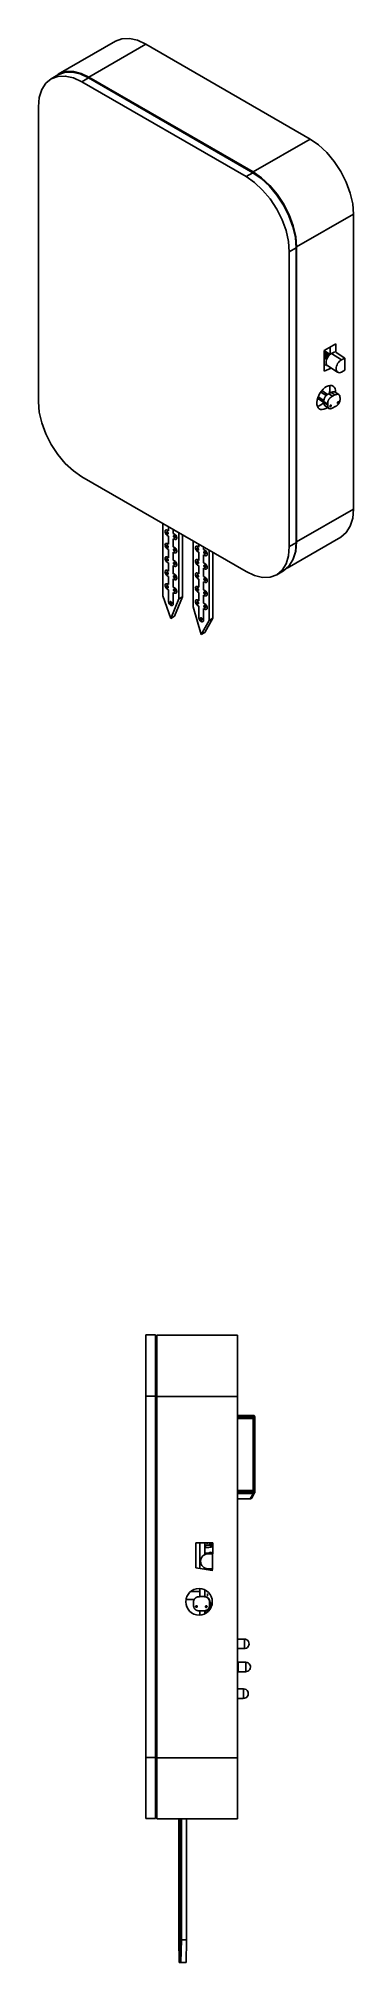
# Model space of a CAD drawing. Extents: x 2.74 to 8.2, y 2.42 to 7.12.
# Drawn here: x 7.434 to 8.203, y 2.423 to 7.121 of the extents above.
import ezdxf

# ---------------------------------------------------------------- set-up
doc = ezdxf.new("R2010")
doc.units = 0
doc.header["$LTSCALE"] = 0.5
doc.layers.add('TANGENT_LINES', color=7, linetype='CONTINUOUS')
doc.layers.add('VISIBLE', color=7, linetype='CONTINUOUS')

msp = doc.modelspace()

# ---------------------------------------------------------------- linework, layer by layer
at = {"layer": 'TANGENT_LINES'}
for p, q in [((7.5569, 7.0263), (7.6961, 7.1067)), ((7.5561, 7.0245), (7.5394, 7.0149)), ((7.9579, 6.7948), (8.0971, 6.8752)), ((7.9571, 6.793), (7.9404, 6.7834)), ((8.0636, 6.6117), (8.2028, 6.6921)), ((8.0628, 6.6099), (8.0461, 6.6002)), ((8.1737, 6.3363), (8.1494, 6.3517)), ((8.1423, 6.2533), (8.1515, 6.2472)), ((8.1576, 6.2503), (8.1484, 6.2564)), ((8.1397, 6.2283), (8.1306, 6.2344)), ((8.1306, 6.2318), (8.1398, 6.2257)), ((8.0636, 5.8915), (8.2028, 5.9719)), ((7.7482, 5.9201), (7.7483, 5.9201)), ((7.7482, 5.8873), (7.7483, 5.8873)), ((7.7656, 5.9109), (7.7657, 5.9109)), ((7.7656, 5.8781), (7.7657, 5.8781)), ((7.8223, 5.8807), (7.8224, 5.8807)), ((8.0628, 5.8897), (8.0461, 5.88)), ((7.7482, 5.8545), (7.7483, 5.8546)), ((7.7656, 5.8453), (7.7657, 5.8453)), ((7.8223, 5.8479), (7.8224, 5.8479)), ((7.8397, 5.8714), (7.8398, 5.8714)), ((7.8397, 5.8386), (7.8398, 5.8387)), ((7.7482, 5.8217), (7.7483, 5.8218)), ((7.7482, 5.7889), (7.7483, 5.789)), ((7.7656, 5.8125), (7.7657, 5.8125)), ((7.7656, 5.7797), (7.7657, 5.7797)), ((7.8223, 5.8151), (7.8224, 5.8151)), ((7.8223, 5.7823), (7.8224, 5.7823)), ((7.8397, 5.8058), (7.8398, 5.8059)), ((7.7628, 5.7401), (7.7627, 5.7401)), ((7.8223, 5.7495), (7.8224, 5.7495)), ((7.8397, 5.773), (7.8398, 5.7731)), ((7.8397, 5.7403), (7.8398, 5.7403)), ((7.8369, 5.7007), (7.8368, 5.7006)), ((7.7194, 3.8059), (7.6958, 3.8059)), ((7.7229, 3.8059), (7.7194, 3.8059)), ((7.7229, 3.8052), (7.9198, 3.8052)), ((7.9579, 3.5757), (7.9582, 3.7513)), ((7.9507, 3.555), (7.9578, 3.5677)), ((7.8477, 3.3844), (7.8494, 3.3843)), ((7.8526, 3.3006), (7.8514, 3.3008)), ((7.8514, 3.2977), (7.8526, 3.2975)), ((7.8279, 3.2817), (7.829, 3.2815)), ((7.837, 3.2816), (7.8359, 3.2817)), ((7.7194, 2.9238), (7.6958, 2.9238)), ((7.7229, 2.9238), (7.7194, 2.9238)), ((7.7229, 2.9231), (7.9198, 2.9231)), ((7.7777, 2.4703), (7.7776, 2.4703)), ((7.7818, 2.4703), (7.7817, 2.4703))]:
    msp.add_line(p, q, dxfattribs=at)
at = {"layer": 'VISIBLE'}
for p, q in [((7.6213, 7.1141), (7.4821, 7.0337)), ((8.0971, 6.8752), (7.6961, 7.1067)), ((7.4813, 7.0319), (7.4646, 7.0223)), ((7.5394, 7.0149), (7.9404, 6.7834)), ((7.5561, 7.0245), (7.9571, 6.793)), ((7.9579, 6.7948), (7.5569, 7.0263)), ((7.4337, 6.2336), (7.4337, 6.9538)), ((8.2028, 6.6921), (8.2028, 5.9719)), ((8.0461, 5.88), (8.0461, 6.6002)), ((8.0628, 5.8897), (8.0628, 6.6099)), ((8.0636, 6.6117), (8.0636, 5.8915)), ((8.1308, 6.3587), (8.16, 6.3755)), ((8.1308, 6.3587), (8.1308, 6.3085)), ((8.1308, 6.3558), (8.144, 6.3475)), ((8.1308, 6.3526), (8.1421, 6.3454)), ((8.1308, 6.3501), (8.1409, 6.3438)), ((8.1308, 6.3469), (8.1394, 6.3414)), ((8.1308, 6.3444), (8.1384, 6.3396)), ((8.1313, 6.3589), (8.1462, 6.3495)), ((8.1461, 6.3675), (8.1461, 6.3496)), ((8.1494, 6.3517), (8.1568, 6.3556)), ((8.16, 6.3755), (8.16, 6.3537)), ((8.1817, 6.3406), (8.1605, 6.354)), ((8.1308, 6.3412), (8.1373, 6.337)), ((8.1308, 6.322), (8.1369, 6.3245)), ((8.1308, 6.3085), (8.1486, 6.3155)), ((8.1397, 6.3212), (8.1639, 6.3059)), ((8.1737, 6.3363), (8.1817, 6.3406)), ((8.1817, 6.3106), (8.1738, 6.3064)), ((8.1817, 6.3406), (8.1817, 6.3106)), ((8.1234, 6.2576), (8.1363, 6.2491)), ((8.1395, 6.2517), (8.1256, 6.2609)), ((8.1395, 6.2517), (8.1423, 6.2533)), ((8.1423, 6.2533), (8.1484, 6.2564)), ((8.1515, 6.2472), (8.1576, 6.2503)), ((8.167, 6.2514), (8.1578, 6.2575)), ((8.1151, 6.2423), (8.1306, 6.232)), ((8.1306, 6.2367), (8.1165, 6.2462)), ((8.1306, 6.2344), (8.1306, 6.2367)), ((8.1306, 6.2344), (8.1306, 6.2318)), ((8.1335, 6.2238), (8.1427, 6.2177)), ((8.1397, 6.2283), (8.1398, 6.2257)), ((8.1445, 6.2228), (8.1459, 6.2219)), ((8.148, 6.2252), (8.1467, 6.2261)), ((8.1521, 6.2189), (8.1582, 6.2219)), ((8.1627, 6.2315), (8.1642, 6.2306)), ((8.1663, 6.2338), (8.1649, 6.2348)), ((8.1699, 6.2434), (8.1699, 6.2408)), ((7.9404, 5.819), (7.5394, 6.0505)), ((7.7376, 5.9361), (7.7376, 5.76)), ((7.7441, 5.9204), (7.7441, 5.9203)), ((7.7482, 5.9201), (7.7511, 5.9186)), ((7.7483, 5.9201), (7.7511, 5.9186)), ((7.7511, 5.9283), (7.7511, 5.9186)), ((7.7627, 5.9124), (7.7627, 5.9216)), ((7.7628, 5.9215), (7.7628, 5.9124)), ((7.7441, 5.8876), (7.7441, 5.8876)), ((7.7511, 5.9057), (7.7482, 5.9072)), ((7.7482, 5.8873), (7.7511, 5.8858)), ((7.7511, 5.8729), (7.7482, 5.8745)), ((7.7483, 5.8873), (7.7511, 5.8858)), ((7.7511, 5.9057), (7.7511, 5.8858)), ((7.7511, 5.8729), (7.7511, 5.853)), ((7.7627, 5.9124), (7.7628, 5.9124)), ((7.7627, 5.9124), (7.7656, 5.9109)), ((7.7627, 5.8796), (7.7627, 5.8995)), ((7.7656, 5.898), (7.7627, 5.8995)), ((7.7627, 5.8796), (7.7628, 5.8796)), ((7.7627, 5.8796), (7.7656, 5.8781)), ((7.7628, 5.9124), (7.7657, 5.9109)), ((7.7628, 5.8995), (7.7628, 5.8796)), ((7.7628, 5.8796), (7.7657, 5.8781)), ((7.7698, 5.8978), (7.7698, 5.8978)), ((7.7764, 5.7522), (7.7764, 5.9137)), ((7.7849, 5.7575), (7.7849, 5.9088)), ((7.8117, 5.8933), (7.8117, 5.7334)), ((7.8182, 5.8809), (7.8182, 5.8809)), ((7.8223, 5.8807), (7.8252, 5.8791)), ((7.8224, 5.8807), (7.8252, 5.8792)), ((7.8252, 5.8855), (7.8252, 5.8791)), ((7.8368, 5.8729), (7.8368, 5.8788)), ((7.8368, 5.8729), (7.8369, 5.873)), ((7.8368, 5.8729), (7.8397, 5.8714)), ((7.8369, 5.8788), (7.8369, 5.873)), ((7.8369, 5.873), (7.8398, 5.8714)), ((8.0407, 5.8277), (8.1718, 5.9034)), ((7.7441, 5.8548), (7.7441, 5.8548)), ((7.7482, 5.8545), (7.7511, 5.853)), ((7.7511, 5.8401), (7.7482, 5.8417)), ((7.7483, 5.8546), (7.7511, 5.853)), ((7.7511, 5.8401), (7.7511, 5.8202)), ((7.7627, 5.8468), (7.7627, 5.8668)), ((7.7656, 5.8652), (7.7627, 5.8668)), ((7.7627, 5.8468), (7.7628, 5.8469)), ((7.7627, 5.8468), (7.7656, 5.8453)), ((7.7627, 5.814), (7.7627, 5.834)), ((7.7656, 5.8324), (7.7627, 5.834)), ((7.7628, 5.8667), (7.7628, 5.8469)), ((7.7628, 5.8469), (7.7657, 5.8453)), ((7.7628, 5.8339), (7.7628, 5.8141)), ((7.7698, 5.865), (7.7698, 5.865)), ((7.7698, 5.8322), (7.7698, 5.8322)), ((7.8182, 5.8481), (7.8182, 5.8481)), ((7.8252, 5.8663), (7.8223, 5.8678)), ((7.8223, 5.8479), (7.8252, 5.8463)), ((7.8252, 5.8335), (7.8223, 5.835)), ((7.8224, 5.8479), (7.8252, 5.8464)), ((7.8252, 5.8663), (7.8252, 5.8463)), ((7.8252, 5.8335), (7.8252, 5.8135)), ((7.8368, 5.8402), (7.8368, 5.8601)), ((7.8397, 5.8586), (7.8368, 5.8601)), ((7.8368, 5.8402), (7.8369, 5.8402)), ((7.8368, 5.8402), (7.8397, 5.8386)), ((7.8397, 5.8258), (7.8368, 5.8273)), ((7.8368, 5.8074), (7.8368, 5.8273)), ((7.8369, 5.8601), (7.8369, 5.8402)), ((7.8369, 5.8402), (7.8398, 5.8387)), ((7.8369, 5.8273), (7.8369, 5.8074)), ((7.8439, 5.8583), (7.8439, 5.8583)), ((7.8439, 5.8255), (7.8439, 5.8256)), ((7.8505, 5.6999), (7.8505, 5.8709)), ((7.859, 5.7052), (7.859, 5.866)), ((7.7441, 5.822), (7.7441, 5.822)), ((7.7441, 5.7892), (7.7441, 5.7892)), ((7.7482, 5.8217), (7.7511, 5.8202)), ((7.7511, 5.8073), (7.7482, 5.8089)), ((7.7482, 5.7889), (7.7511, 5.7874)), ((7.7483, 5.8218), (7.7511, 5.8203)), ((7.7483, 5.789), (7.7511, 5.7875)), ((7.7511, 5.8073), (7.7511, 5.7874)), ((7.7627, 5.814), (7.7628, 5.8141)), ((7.7627, 5.814), (7.7656, 5.8125)), ((7.7627, 5.7812), (7.7627, 5.8012)), ((7.7656, 5.7996), (7.7627, 5.8012)), ((7.7627, 5.7812), (7.7628, 5.7813)), ((7.7627, 5.7812), (7.7656, 5.7797)), ((7.7628, 5.8141), (7.7657, 5.8125)), ((7.7628, 5.8011), (7.7628, 5.7813)), ((7.7628, 5.7813), (7.7657, 5.7797)), ((7.7698, 5.7994), (7.7698, 5.7994)), ((7.8182, 5.8154), (7.8182, 5.8153)), ((7.8182, 5.7826), (7.8182, 5.7825)), ((7.8223, 5.8151), (7.8252, 5.8135)), ((7.8252, 5.8007), (7.8223, 5.8022)), ((7.8223, 5.7823), (7.8252, 5.7807)), ((7.8224, 5.8151), (7.8252, 5.8136)), ((7.8224, 5.7823), (7.8252, 5.7808)), ((7.8252, 5.8007), (7.8252, 5.7807)), ((7.8368, 5.8074), (7.8369, 5.8074)), ((7.8368, 5.8074), (7.8397, 5.8058)), ((7.8397, 5.793), (7.8368, 5.7945)), ((7.8368, 5.7746), (7.8368, 5.7945)), ((7.8369, 5.8074), (7.8398, 5.8059)), ((7.8369, 5.7945), (7.8369, 5.7746)), ((7.8439, 5.7927), (7.8439, 5.7928)), ((8.0152, 5.8116), (8.0319, 5.8212)), ((7.7376, 5.76), (7.757, 5.7046)), ((7.7511, 5.7745), (7.7482, 5.7761)), ((7.7511, 5.7745), (7.7511, 5.7463)), ((7.757, 5.7046), (7.7764, 5.7522)), ((7.7611, 5.7365), (7.7612, 5.7365)), ((7.7656, 5.7668), (7.7627, 5.7684)), ((7.7627, 5.7401), (7.7627, 5.7684)), ((7.7628, 5.7684), (7.7628, 5.7401)), ((7.7655, 5.71), (7.7849, 5.7575)), ((7.7698, 5.7666), (7.7698, 5.7666)), ((7.7849, 5.7575), (7.7764, 5.7522)), ((7.8117, 5.7334), (7.8311, 5.6652)), ((7.8182, 5.7498), (7.8182, 5.7497)), ((7.8252, 5.7679), (7.8223, 5.7694)), ((7.8223, 5.7495), (7.8252, 5.748)), ((7.8252, 5.7351), (7.8223, 5.7366)), ((7.8224, 5.7495), (7.8252, 5.748)), ((7.8252, 5.7679), (7.8252, 5.748)), ((7.8252, 5.7351), (7.8252, 5.7068)), ((7.8368, 5.7746), (7.8369, 5.7746)), ((7.8368, 5.7746), (7.8397, 5.773)), ((7.8397, 5.7602), (7.8368, 5.7617)), ((7.8368, 5.7418), (7.8368, 5.7617)), ((7.8368, 5.7418), (7.8369, 5.7418)), ((7.8368, 5.7418), (7.8397, 5.7403)), ((7.8369, 5.7746), (7.8398, 5.7731)), ((7.8369, 5.7617), (7.8369, 5.7418)), ((7.8369, 5.7418), (7.8398, 5.7403)), ((7.8439, 5.7599), (7.8439, 5.76)), ((7.7655, 5.71), (7.757, 5.7046)), ((7.8311, 5.6652), (7.8505, 5.6999)), ((7.8352, 5.6971), (7.8353, 5.6971)), ((7.8397, 5.7274), (7.8368, 5.7289)), ((7.8368, 5.7006), (7.8368, 5.7289)), ((7.8369, 5.7289), (7.8369, 5.7007)), ((7.8396, 5.6705), (7.859, 5.7052)), ((7.8439, 5.7272), (7.8439, 5.7272)), ((7.859, 5.7052), (7.8505, 5.6999)), ((7.8396, 5.6705), (7.8311, 5.6652)), ((7.7194, 3.9554), (7.6958, 3.9554)), ((7.6958, 3.8059), (7.6958, 3.9554)), ((7.7194, 3.8059), (7.7194, 3.9554)), ((7.7229, 3.9467), (7.7194, 3.9467)), ((7.7229, 3.9547), (7.9198, 3.9547)), ((7.7229, 3.9547), (7.7229, 3.8052)), ((7.9198, 3.9547), (7.9198, 3.8052)), ((7.7229, 3.9357), (7.7194, 3.9357)), ((7.6958, 2.9238), (7.6958, 3.8059)), ((7.7194, 2.9238), (7.7194, 3.8059)), ((7.7229, 3.8052), (7.7229, 2.9231)), ((7.9198, 3.8052), (7.9198, 2.9231)), ((7.7229, 3.7614), (7.7194, 3.7614)), ((7.9198, 3.759), (7.9581, 3.759)), ((7.7194, 3.7317), (7.7229, 3.7317)), ((7.9605, 3.755), (7.9198, 3.7551)), ((7.9605, 3.7543), (7.9198, 3.7544)), ((7.9582, 3.7513), (7.9198, 3.7514)), ((7.9605, 3.755), (7.9601, 3.7543)), ((7.9605, 3.755), (7.9605, 3.7543)), ((7.9605, 3.7513), (7.9605, 3.7543)), ((7.9621, 3.7512), (7.9618, 3.5756)), ((7.962, 3.755), (7.962, 3.7512)), ((7.7229, 3.5724), (7.7194, 3.5724)), ((7.9198, 3.5758), (7.9579, 3.5757)), ((7.9303, 3.5757), (7.9198, 3.5757)), ((7.9578, 3.5716), (7.9198, 3.5717)), ((7.9303, 3.5757), (7.9579, 3.5757)), ((7.9578, 3.5716), (7.9578, 3.5716)), ((7.9602, 3.5716), (7.9578, 3.5716)), ((7.9578, 3.5716), (7.9578, 3.5716)), ((7.9602, 3.5724), (7.9602, 3.5716)), ((7.9618, 3.5756), (7.9603, 3.5756)), ((7.9618, 3.5756), (7.9618, 3.5716)), ((7.9618, 3.5756), (7.9618, 3.5756)), ((7.7194, 3.5427), (7.7229, 3.5427)), ((7.9578, 3.5677), (7.9198, 3.5678)), ((7.9198, 3.555), (7.9507, 3.555)), ((7.9542, 3.557), (7.9613, 3.5697)), ((7.8179, 3.4478), (7.8179, 3.3863)), ((7.8179, 3.4478), (7.8592, 3.4478)), ((7.8275, 3.3848), (7.8275, 3.4478)), ((7.84, 3.4194), (7.84, 3.4478)), ((7.8415, 3.4424), (7.8493, 3.4424)), ((7.8493, 3.4361), (7.8415, 3.4361)), ((7.8496, 3.4424), (7.8493, 3.4424)), ((7.8493, 3.4424), (7.854, 3.4412)), ((7.854, 3.4373), (7.8493, 3.4361)), ((7.8496, 3.4361), (7.8493, 3.4361)), ((7.8496, 3.4424), (7.8543, 3.4412)), ((7.8543, 3.4373), (7.8496, 3.4361)), ((7.8543, 3.4412), (7.854, 3.4412)), ((7.854, 3.4412), (7.854, 3.4373)), ((7.8543, 3.4373), (7.854, 3.4373)), ((7.8543, 3.4412), (7.8543, 3.4373)), ((7.8592, 3.4478), (7.8592, 3.4211)), ((7.7229, 3.3834), (7.7194, 3.3834)), ((7.8179, 3.3863), (7.8592, 3.3799)), ((7.84, 3.3829), (7.84, 3.386)), ((7.8415, 3.4224), (7.8493, 3.4224)), ((7.8429, 3.3824), (7.8493, 3.3824)), ((7.8476, 3.3844), (7.8492, 3.3843)), ((7.8477, 3.4211), (7.8585, 3.4211)), ((7.8585, 3.3844), (7.8477, 3.3844)), ((7.8492, 3.3843), (7.8494, 3.3843)), ((7.8496, 3.4224), (7.8493, 3.4224)), ((7.8493, 3.4224), (7.854, 3.4212)), ((7.8496, 3.3824), (7.8493, 3.3824)), ((7.8493, 3.3824), (7.854, 3.3812)), ((7.8592, 3.3844), (7.8494, 3.3843)), ((7.8496, 3.4224), (7.8543, 3.4212)), ((7.8496, 3.3824), (7.8543, 3.3812)), ((7.8543, 3.4212), (7.854, 3.4212)), ((7.854, 3.4212), (7.854, 3.4211)), ((7.8543, 3.4212), (7.8543, 3.4211)), ((7.8585, 3.4211), (7.8601, 3.4211)), ((7.8585, 3.4211), (7.8585, 3.3844)), ((7.8585, 3.3844), (7.8602, 3.3844)), ((7.7194, 3.3537), (7.7229, 3.3537)), ((7.8275, 3.3163), (7.8275, 3.3361)), ((7.8543, 3.3812), (7.854, 3.3812)), ((7.854, 3.3812), (7.854, 3.3807)), ((7.8543, 3.3812), (7.8543, 3.3807)), ((7.7937, 3.3094), (7.8138, 3.3094)), ((7.7946, 3.3132), (7.7946, 3.3094)), ((7.8056, 3.3293), (7.8275, 3.3293)), ((7.812, 3.3004), (7.812, 3.2972)), ((7.8275, 3.3163), (7.8257, 3.3162)), ((7.8275, 3.3163), (7.8355, 3.3164)), ((7.8411, 3.316), (7.8399, 3.3161)), ((7.84, 3.3161), (7.84, 3.3328)), ((7.8514, 3.3008), (7.8514, 3.2977)), ((7.8525, 3.3019), (7.8543, 3.3014)), ((7.8525, 3.3019), (7.8526, 3.3006)), ((7.8525, 3.3018), (7.854, 3.3014)), ((7.8526, 3.3006), (7.8526, 3.2975)), ((7.854, 3.2975), (7.8526, 3.2971)), ((7.8543, 3.2975), (7.8526, 3.297)), ((7.8526, 3.2975), (7.8526, 3.297)), ((7.854, 3.3014), (7.854, 3.2975)), ((7.8543, 3.3014), (7.854, 3.3014)), ((7.8543, 3.2975), (7.854, 3.2975)), ((7.8543, 3.3014), (7.8543, 3.2975)), ((7.8235, 3.2819), (7.8247, 3.2817)), ((7.8249, 3.2817), (7.8247, 3.2817)), ((7.8275, 3.2714), (7.8275, 3.2815)), ((7.829, 3.2815), (7.8275, 3.2815)), ((7.8279, 3.2817), (7.8359, 3.2817)), ((7.829, 3.2815), (7.837, 3.2816)), ((7.8414, 3.2819), (7.84, 3.2817)), ((7.84, 3.2747), (7.84, 3.2817)), ((7.8428, 3.2763), (7.8414, 3.2763)), ((7.8439, 3.2826), (7.8418, 3.282)), ((7.8439, 3.2826), (7.8493, 3.2826)), ((7.8496, 3.2826), (7.8493, 3.2826)), ((7.8493, 3.2826), (7.85, 3.2824)), ((7.8496, 3.2826), (7.8501, 3.2825)), ((7.9363, 3.2129), (7.9198, 3.2129)), ((7.9363, 3.1897), (7.9363, 3.2129)), ((7.7229, 3.1944), (7.7194, 3.1944)), ((7.7194, 3.1648), (7.7229, 3.1648)), ((7.9198, 3.1897), (7.9353, 3.1897)), ((7.9215, 3.1577), (7.9198, 3.1577)), ((7.9198, 3.1504), (7.9215, 3.1504)), ((7.9215, 3.1504), (7.9215, 3.1577)), ((7.9398, 3.1563), (7.9215, 3.1563)), ((7.9215, 3.1504), (7.9215, 3.139)), ((7.9398, 3.133), (7.9398, 3.1563)), ((7.9198, 3.1467), (7.9208, 3.1467)), ((7.9198, 3.1425), (7.9208, 3.1425)), ((7.9215, 3.139), (7.9198, 3.139)), ((7.9198, 3.1317), (7.9215, 3.1317)), ((7.9208, 3.1467), (7.9208, 3.1425)), ((7.9215, 3.1317), (7.9215, 3.139)), ((7.9215, 3.133), (7.9389, 3.133)), ((7.9346, 3.0912), (7.9198, 3.0912)), ((7.9198, 3.068), (7.9337, 3.068)), ((7.9346, 3.068), (7.9346, 3.0912)), ((7.7229, 3.0055), (7.7194, 3.0055)), ((7.7194, 2.9758), (7.7229, 2.9758)), ((7.6958, 2.7743), (7.6958, 2.9238)), ((7.7194, 2.7743), (7.7194, 2.9238)), ((7.7229, 2.9231), (7.7229, 2.7736)), ((7.9198, 2.9231), (7.9198, 2.7736)), ((7.7194, 2.7743), (7.6958, 2.7743)), ((7.7229, 2.794), (7.7194, 2.794)), ((7.7194, 2.7843), (7.7229, 2.7843)), ((7.7229, 2.7736), (7.9198, 2.7736)), ((7.7763, 2.7736), (7.7763, 2.4781)), ((7.777, 2.7736), (7.777, 2.7616)), ((7.7776, 2.7616), (7.7776, 2.7736)), ((7.7777, 2.7736), (7.7777, 2.7616)), ((7.7784, 2.4939), (7.7784, 2.7736)), ((7.7804, 2.7736), (7.7804, 2.4939)), ((7.7811, 2.7736), (7.7811, 2.7616)), ((7.7817, 2.7616), (7.7817, 2.7736)), ((7.7818, 2.7736), (7.7818, 2.7616)), ((7.7825, 2.4781), (7.7825, 2.7736)), ((7.7951, 2.4781), (7.7951, 2.7736)), ((7.777, 2.7616), (7.7768, 2.7616)), ((7.7768, 2.7458), (7.777, 2.7458)), ((7.777, 2.7458), (7.777, 2.7214)), ((7.7778, 2.7616), (7.7776, 2.7616)), ((7.7776, 2.7214), (7.7776, 2.7458)), ((7.7776, 2.7458), (7.7778, 2.7458)), ((7.7777, 2.7458), (7.7777, 2.7214)), ((7.7778, 2.7616), (7.7778, 2.7616)), ((7.7778, 2.7458), (7.7778, 2.7458)), ((7.7809, 2.7616), (7.7811, 2.7616)), ((7.7811, 2.7458), (7.7809, 2.7458)), ((7.7811, 2.7458), (7.7811, 2.7214)), ((7.7817, 2.7616), (7.7819, 2.7616)), ((7.7817, 2.7214), (7.7817, 2.7458)), ((7.7819, 2.7458), (7.7817, 2.7458)), ((7.7818, 2.7458), (7.7818, 2.7214)), ((7.7819, 2.7616), (7.7819, 2.7616)), ((7.7819, 2.7458), (7.7819, 2.7458)), ((7.7768, 2.7214), (7.777, 2.7214)), ((7.777, 2.7057), (7.7768, 2.7057)), ((7.7768, 2.6813), (7.777, 2.6813)), ((7.777, 2.7057), (7.777, 2.6813)), ((7.7776, 2.7214), (7.7778, 2.7214)), ((7.7778, 2.7057), (7.7776, 2.7057)), ((7.7776, 2.6813), (7.7776, 2.7057)), ((7.7776, 2.6813), (7.7778, 2.6813)), ((7.7777, 2.7057), (7.7777, 2.6813)), ((7.7778, 2.7214), (7.7778, 2.7214)), ((7.7778, 2.7057), (7.7778, 2.7057)), ((7.7778, 2.6813), (7.7778, 2.6813)), ((7.7809, 2.7214), (7.7811, 2.7214)), ((7.7811, 2.7057), (7.7809, 2.7057)), ((7.7809, 2.6813), (7.7811, 2.6813)), ((7.7811, 2.7057), (7.7811, 2.6813)), ((7.7817, 2.7214), (7.7819, 2.7214)), ((7.7819, 2.7057), (7.7817, 2.7057)), ((7.7817, 2.6813), (7.7817, 2.7057)), ((7.7817, 2.6813), (7.7819, 2.6813)), ((7.7818, 2.7057), (7.7818, 2.6813)), ((7.7819, 2.7214), (7.7819, 2.7214)), ((7.7819, 2.7057), (7.7819, 2.7057)), ((7.7819, 2.6813), (7.7819, 2.6813)), ((7.777, 2.6655), (7.7768, 2.6655)), ((7.7768, 2.6411), (7.777, 2.6411)), ((7.777, 2.6655), (7.777, 2.6411)), ((7.7778, 2.6655), (7.7776, 2.6655)), ((7.7776, 2.6411), (7.7776, 2.6655)), ((7.7776, 2.6411), (7.7778, 2.6411)), ((7.7777, 2.6655), (7.7777, 2.6411)), ((7.7778, 2.6655), (7.7778, 2.6655)), ((7.7778, 2.6411), (7.7778, 2.6411)), ((7.7811, 2.6655), (7.7809, 2.6655)), ((7.7809, 2.6411), (7.7811, 2.6411)), ((7.7811, 2.6655), (7.7811, 2.6411)), ((7.7817, 2.6411), (7.7817, 2.6655)), ((7.7819, 2.6655), (7.7817, 2.6655)), ((7.7817, 2.6411), (7.7819, 2.6411)), ((7.7818, 2.6655), (7.7818, 2.6411)), ((7.7819, 2.6655), (7.7819, 2.6655)), ((7.7819, 2.6411), (7.7819, 2.6411)), ((7.777, 2.6254), (7.7768, 2.6254)), ((7.7768, 2.601), (7.777, 2.601)), ((7.777, 2.5852), (7.7768, 2.5852)), ((7.777, 2.6254), (7.777, 2.601)), ((7.777, 2.5852), (7.777, 2.5608)), ((7.7776, 2.601), (7.7776, 2.6254)), ((7.7778, 2.6254), (7.7776, 2.6254)), ((7.7776, 2.601), (7.7778, 2.601)), ((7.7778, 2.5852), (7.7776, 2.5852)), ((7.7776, 2.5608), (7.7776, 2.5852)), ((7.7777, 2.6254), (7.7777, 2.601)), ((7.7777, 2.5852), (7.7777, 2.5608)), ((7.7778, 2.6254), (7.7778, 2.6254)), ((7.7778, 2.601), (7.7778, 2.601)), ((7.7778, 2.5852), (7.7778, 2.5852)), ((7.7811, 2.6254), (7.7809, 2.6254)), ((7.7809, 2.601), (7.7811, 2.601)), ((7.7811, 2.5852), (7.7809, 2.5852)), ((7.7811, 2.6254), (7.7811, 2.601)), ((7.7811, 2.5852), (7.7811, 2.5608)), ((7.7819, 2.6254), (7.7817, 2.6254)), ((7.7817, 2.601), (7.7817, 2.6254)), ((7.7817, 2.601), (7.7819, 2.601)), ((7.7817, 2.5608), (7.7817, 2.5852)), ((7.7819, 2.5852), (7.7817, 2.5852)), ((7.7818, 2.6254), (7.7818, 2.601)), ((7.7818, 2.5852), (7.7818, 2.5608)), ((7.7819, 2.6254), (7.7819, 2.6254)), ((7.7819, 2.601), (7.7819, 2.601)), ((7.7819, 2.5852), (7.7819, 2.5852)), ((7.7768, 2.5608), (7.777, 2.5608)), ((7.777, 2.5451), (7.7768, 2.5451)), ((7.777, 2.5451), (7.777, 2.5207)), ((7.7776, 2.5608), (7.7778, 2.5608)), ((7.7776, 2.5207), (7.7776, 2.5451)), ((7.7778, 2.5451), (7.7776, 2.5451)), ((7.7777, 2.5451), (7.7777, 2.5207)), ((7.7778, 2.5608), (7.7778, 2.5608)), ((7.7778, 2.5451), (7.7778, 2.5451)), ((7.7809, 2.5608), (7.7811, 2.5608)), ((7.7811, 2.5451), (7.7809, 2.5451)), ((7.7811, 2.5451), (7.7811, 2.5207)), ((7.7817, 2.5608), (7.7819, 2.5608)), ((7.7819, 2.5451), (7.7817, 2.5451)), ((7.7817, 2.5207), (7.7817, 2.5451)), ((7.7818, 2.5451), (7.7818, 2.5207)), ((7.7819, 2.5608), (7.7819, 2.5608)), ((7.7819, 2.5451), (7.7819, 2.5451)), ((7.7768, 2.5207), (7.777, 2.5207)), ((7.777, 2.5049), (7.7768, 2.5049)), ((7.777, 2.5049), (7.777, 2.4703)), ((7.7774, 2.423), (7.7784, 2.4939)), ((7.7776, 2.5207), (7.7778, 2.5207)), ((7.7778, 2.5049), (7.7776, 2.5049)), ((7.7776, 2.4703), (7.7776, 2.5049)), ((7.7777, 2.5049), (7.7777, 2.4703)), ((7.7778, 2.5207), (7.7778, 2.5207)), ((7.7778, 2.5049), (7.7778, 2.5049)), ((7.7804, 2.4939), (7.7784, 2.4939)), ((7.7804, 2.4939), (7.7815, 2.423)), ((7.7809, 2.5207), (7.7811, 2.5207)), ((7.7811, 2.5049), (7.7809, 2.5049)), ((7.7811, 2.5049), (7.7811, 2.4703)), ((7.7817, 2.5207), (7.7819, 2.5207)), ((7.7819, 2.5049), (7.7817, 2.5049)), ((7.7817, 2.4703), (7.7817, 2.5049)), ((7.7818, 2.5049), (7.7818, 2.4703)), ((7.7819, 2.5207), (7.7819, 2.5207)), ((7.7819, 2.5049), (7.7819, 2.5049)), ((7.7763, 2.4781), (7.7774, 2.423)), ((7.7773, 2.4624), (7.7774, 2.4624)), ((7.7814, 2.4624), (7.7815, 2.4624)), ((7.7815, 2.423), (7.7825, 2.4781)), ((7.7951, 2.4781), (7.7825, 2.4781)), ((7.794, 2.423), (7.7951, 2.4781)), ((7.7815, 2.423), (7.7774, 2.423)), ((7.794, 2.423), (7.7815, 2.423))]:
    msp.add_line(p, q, dxfattribs=at)
for points in [[(7.6961, 7.1067), (7.6755, 7.1163), (7.6556, 7.1208), (7.6373, 7.12), (7.6213, 7.1141)], [(7.4337, 6.9538), (7.4357, 6.9765), (7.4417, 6.9959), (7.4515, 7.0114), (7.4646, 7.0223), (7.4807, 7.0282), (7.4989, 7.0289), (7.5188, 7.0244), (7.5394, 7.0149)], [(7.5569, 7.0263), (7.5377, 7.0354), (7.5192, 7.0401), (7.5019, 7.0403), (7.4865, 7.036), (7.4733, 7.0273)], [(7.4813, 7.0319), (7.4974, 7.0379), (7.5156, 7.0386), (7.5355, 7.0341), (7.5561, 7.0245)], [(8.0971, 6.8752), (8.1177, 6.8609), (8.1375, 6.8425), (8.1558, 6.8207), (8.1718, 6.7963), (8.185, 6.7702), (8.1948, 6.7434), (8.2008, 6.717), (8.2028, 6.6921)], [(8.0461, 6.6002), (8.0441, 6.6252), (8.0381, 6.6516), (8.0283, 6.6783), (8.0152, 6.7044), (7.9991, 6.7289), (7.9809, 6.7507), (7.961, 6.7691), (7.9404, 6.7834)], [(8.0628, 6.6099), (8.0608, 6.6349), (8.0548, 6.6612), (8.045, 6.688), (8.0319, 6.7141), (8.0158, 6.7385), (7.9976, 6.7603), (7.9777, 6.7787), (7.9571, 6.793)], [(7.9579, 6.7948), (7.9785, 6.7806), (7.9983, 6.7622), (8.0166, 6.7403), (8.0326, 6.7159), (8.0458, 6.6898), (8.0556, 6.6631), (8.0616, 6.6367), (8.0636, 6.6117)], [(8.1494, 6.3517), (8.1468, 6.35), (8.1443, 6.3478), (8.142, 6.3453), (8.1399, 6.3424), (8.1383, 6.3392), (8.137, 6.336), (8.1362, 6.3328), (8.1359, 6.3298), (8.1361, 6.327), (8.1368, 6.3246), (8.138, 6.3226), (8.1397, 6.3212)], [(8.1737, 6.3363), (8.1711, 6.3347), (8.1685, 6.3325), (8.1662, 6.3298), (8.1641, 6.3269), (8.1625, 6.3237), (8.1612, 6.3205), (8.1604, 6.3173), (8.1602, 6.3142), (8.1605, 6.3114), (8.1612, 6.309), (8.1625, 6.3071), (8.1642, 6.3057), (8.1662, 6.3049), (8.1686, 6.3048), (8.1711, 6.3053), (8.1738, 6.3064)], [(8.1592, 6.2566), (8.1589, 6.2616), (8.1577, 6.2659), (8.1557, 6.2694), (8.153, 6.2719), (8.1497, 6.2734), (8.1458, 6.2738), (8.1416, 6.273), (8.1372, 6.2712), (8.1327, 6.2683), (8.1284, 6.2645), (8.1243, 6.26), (8.1208, 6.2548), (8.1178, 6.2492), (8.1155, 6.2435), (8.114, 6.2377), (8.1134, 6.2323), (8.1136, 6.2272), (8.1147, 6.2229), (8.1166, 6.2193), (8.1192, 6.2167), (8.1225, 6.2151), (8.1264, 6.2146), (8.1306, 6.2153), (8.135, 6.2171), (8.1395, 6.2199)], [(8.1231, 6.2583), (8.1231, 6.258), (8.1233, 6.2578), (8.1234, 6.2576)], [(8.1256, 6.2609), (8.1254, 6.261), (8.1252, 6.261)], [(8.1306, 6.2367), (8.1306, 6.2368), (8.1306, 6.2369), (8.1306, 6.2371), (8.1306, 6.2372), (8.1306, 6.2373), (8.1306, 6.2375), (8.1307, 6.2377), (8.1307, 6.2379), (8.1307, 6.2381), (8.1308, 6.2383), (8.1308, 6.2386), (8.1309, 6.2388), (8.1309, 6.2391), (8.131, 6.2394), (8.131, 6.2397), (8.1311, 6.24), (8.1312, 6.2403), (8.1312, 6.2406), (8.1313, 6.2409), (8.1314, 6.2412), (8.1315, 6.2414), (8.1315, 6.2417), (8.1316, 6.242), (8.1317, 6.2422), (8.1318, 6.2425), (8.1319, 6.2428), (8.132, 6.243), (8.1321, 6.2433), (8.1323, 6.2436), (8.1324, 6.2438), (8.1325, 6.2441), (8.1327, 6.2443), (8.1328, 6.2446), (8.133, 6.2449), (8.1331, 6.2451), (8.1333, 6.2454), (8.1335, 6.2457), (8.1337, 6.2459), (8.1338, 6.2462), (8.134, 6.2464), (8.1342, 6.2467), (8.1344, 6.2469), (8.1345, 6.2472), (8.1347, 6.2474), (8.1349, 6.2476), (8.135, 6.2478), (8.1352, 6.248), (8.1353, 6.2482), (8.1355, 6.2483), (8.1356, 6.2485), (8.1357, 6.2486), (8.1358, 6.2487), (8.136, 6.2488), (8.1361, 6.2489), (8.1362, 6.2491), (8.1363, 6.2492)], [(8.1363, 6.2492), (8.1364, 6.2493), (8.1366, 6.2494), (8.1367, 6.2495), (8.1368, 6.2496), (8.1369, 6.2497), (8.1371, 6.2498), (8.1372, 6.25), (8.1373, 6.2501), (8.1375, 6.2502), (8.1376, 6.2503), (8.1377, 6.2504), (8.1378, 6.2505), (8.1379, 6.2506), (8.1381, 6.2507), (8.1382, 6.2508), (8.1383, 6.2508), (8.1384, 6.2509), (8.1385, 6.251), (8.1386, 6.2511), (8.1387, 6.2512), (8.1388, 6.2512), (8.1388, 6.2513), (8.1389, 6.2513), (8.139, 6.2514), (8.1391, 6.2514), (8.1391, 6.2515), (8.1392, 6.2515), (8.1393, 6.2516), (8.1393, 6.2516), (8.1394, 6.2517), (8.1395, 6.2517), (8.1395, 6.2517)], [(8.1433, 6.2538), (8.1447, 6.2593), (8.1452, 6.2646), (8.145, 6.2694), (8.1439, 6.2736)], [(8.1484, 6.2564), (8.1486, 6.2565), (8.1488, 6.2565), (8.149, 6.2566), (8.1492, 6.2567), (8.1494, 6.2568), (8.1496, 6.2569), (8.1498, 6.257), (8.15, 6.2571), (8.1502, 6.2572), (8.1504, 6.2573), (8.1506, 6.2574), (8.1508, 6.2574), (8.151, 6.2575), (8.1511, 6.2576), (8.1513, 6.2577), (8.1515, 6.2577), (8.1517, 6.2578), (8.1519, 6.2579), (8.1521, 6.2579), (8.1523, 6.258), (8.1525, 6.258), (8.1527, 6.2581), (8.1529, 6.2581), (8.1531, 6.2581), (8.1534, 6.2582), (8.1536, 6.2582), (8.1538, 6.2582), (8.154, 6.2582), (8.1543, 6.2583), (8.1545, 6.2583), (8.1548, 6.2583), (8.155, 6.2583), (8.1552, 6.2583), (8.1554, 6.2582), (8.1557, 6.2582), (8.1559, 6.2582), (8.1561, 6.2582), (8.1563, 6.2581), (8.1565, 6.2581), (8.1566, 6.258), (8.1568, 6.258), (8.157, 6.2579), (8.1571, 6.2578), (8.1573, 6.2578), (8.1574, 6.2577), (8.1575, 6.2576), (8.1577, 6.2575), (8.1578, 6.2575)], [(8.167, 6.2514), (8.1668, 6.2515), (8.1666, 6.2516), (8.1664, 6.2516), (8.1662, 6.2517), (8.1661, 6.2518), (8.1659, 6.2519), (8.1657, 6.2519), (8.1655, 6.252), (8.1653, 6.2521), (8.165, 6.2521), (8.1648, 6.2522), (8.1646, 6.2522), (8.1644, 6.2522), (8.1641, 6.2522), (8.1639, 6.2522), (8.1636, 6.2522), (8.1634, 6.2522), (8.1631, 6.2522), (8.1629, 6.2521), (8.1626, 6.2521), (8.1623, 6.2521), (8.1621, 6.252), (8.1618, 6.2519), (8.1616, 6.2519), (8.1613, 6.2518), (8.161, 6.2517), (8.1608, 6.2517), (8.1605, 6.2516), (8.1603, 6.2515), (8.16, 6.2514), (8.1598, 6.2513), (8.1595, 6.2512), (8.1593, 6.2511), (8.159, 6.251), (8.1588, 6.2508), (8.1586, 6.2507), (8.1583, 6.2506), (8.1581, 6.2505), (8.1578, 6.2504), (8.1576, 6.2503)], [(8.1699, 6.2434), (8.1699, 6.2436), (8.1699, 6.2438), (8.1699, 6.244), (8.1698, 6.2442), (8.1698, 6.2444), (8.1698, 6.2446), (8.1698, 6.2448), (8.1698, 6.245), (8.1698, 6.2452), (8.1698, 6.2454), (8.1697, 6.2456), (8.1697, 6.2458), (8.1697, 6.246), (8.1697, 6.2462), (8.1697, 6.2464), (8.1696, 6.2466), (8.1696, 6.2468), (8.1696, 6.247), (8.1696, 6.2472), (8.1695, 6.2474), (8.1695, 6.2475), (8.1694, 6.2477), (8.1694, 6.2479), (8.1693, 6.2481), (8.1692, 6.2483), (8.1692, 6.2485), (8.1691, 6.2487), (8.169, 6.2488), (8.1689, 6.249), (8.1688, 6.2492), (8.1687, 6.2494), (8.1686, 6.2496), (8.1684, 6.2498), (8.1683, 6.25), (8.1682, 6.2501), (8.168, 6.2503), (8.1679, 6.2505), (8.1678, 6.2506), (8.1676, 6.2508), (8.1675, 6.2509), (8.1674, 6.251), (8.1673, 6.2511), (8.1672, 6.2512), (8.1672, 6.2512), (8.1671, 6.2513), (8.1671, 6.2513), (8.167, 6.2514), (8.167, 6.2514)], [(7.5394, 6.0505), (7.5188, 6.0648), (7.4989, 6.0832), (7.4807, 6.105), (7.4646, 6.1294), (7.4515, 6.1555), (7.4417, 6.1823), (7.4357, 6.2086), (7.4337, 6.2336)], [(8.1147, 6.2229), (8.1187, 6.224), (8.1227, 6.226), (8.1267, 6.2288), (8.1306, 6.2324)], [(8.1335, 6.2238), (8.1334, 6.2239), (8.1333, 6.224), (8.1332, 6.224), (8.1331, 6.2241), (8.133, 6.2242), (8.1329, 6.2243), (8.1328, 6.2244), (8.1327, 6.2245), (8.1326, 6.2246), (8.1325, 6.2247), (8.1324, 6.2249), (8.1323, 6.225), (8.1322, 6.2252), (8.1321, 6.2253), (8.132, 6.2255), (8.1319, 6.2257), (8.1318, 6.2259), (8.1317, 6.2261), (8.1316, 6.2263), (8.1315, 6.2265), (8.1314, 6.2266), (8.1313, 6.2268), (8.1313, 6.227), (8.1312, 6.2272), (8.1311, 6.2274), (8.1311, 6.2276), (8.131, 6.2277), (8.131, 6.2279), (8.1309, 6.2281), (8.1309, 6.2283), (8.1309, 6.2285), (8.1308, 6.2287), (8.1308, 6.2288), (8.1308, 6.229), (8.1308, 6.2292), (8.1308, 6.2294), (8.1307, 6.2296), (8.1307, 6.2298), (8.1307, 6.23), (8.1307, 6.2302), (8.1307, 6.2304), (8.1307, 6.2306), (8.1307, 6.2308), (8.1307, 6.231), (8.1306, 6.2312), (8.1306, 6.2314), (8.1306, 6.2316), (8.1306, 6.2318)], [(8.1515, 6.2472), (8.1512, 6.2471), (8.1509, 6.2469), (8.1507, 6.2468), (8.1504, 6.2467), (8.1502, 6.2465), (8.1499, 6.2464), (8.1496, 6.2462), (8.1494, 6.2461), (8.1491, 6.2459), (8.1489, 6.2458), (8.1486, 6.2456), (8.1484, 6.2455), (8.1481, 6.2453), (8.1479, 6.2451), (8.1476, 6.2449), (8.1474, 6.2448), (8.1471, 6.2446), (8.1469, 6.2444), (8.1466, 6.2441), (8.1464, 6.2439), (8.1461, 6.2437), (8.1459, 6.2435), (8.1456, 6.2432), (8.1453, 6.243), (8.1451, 6.2427), (8.1448, 6.2424), (8.1446, 6.2421), (8.1443, 6.2419), (8.1441, 6.2416), (8.1438, 6.2413), (8.1436, 6.241), (8.1434, 6.2407), (8.1431, 6.2404), (8.1429, 6.2401), (8.1427, 6.2398), (8.1425, 6.2395), (8.1423, 6.2391), (8.1421, 6.2388), (8.142, 6.2385), (8.1418, 6.2382), (8.1416, 6.2378), (8.1415, 6.2375), (8.1413, 6.2372), (8.1412, 6.2369), (8.1411, 6.2365), (8.1409, 6.2362), (8.1408, 6.2359), (8.1407, 6.2355), (8.1406, 6.2352), (8.1405, 6.2349), (8.1404, 6.2346), (8.1403, 6.2342), (8.1402, 6.2339), (8.1402, 6.2336), (8.1401, 6.2333), (8.14, 6.233), (8.14, 6.2327), (8.1399, 6.2324), (8.1399, 6.2321), (8.1399, 6.2318), (8.1398, 6.2315), (8.1398, 6.2312), (8.1398, 6.231), (8.1398, 6.2307), (8.1397, 6.2304), (8.1397, 6.2301), (8.1397, 6.2298), (8.1397, 6.2295), (8.1397, 6.2292), (8.1397, 6.2289), (8.1397, 6.2286), (8.1397, 6.2283)], [(8.1398, 6.2257), (8.1398, 6.2255), (8.1398, 6.2253), (8.1398, 6.2251), (8.1398, 6.2249), (8.1398, 6.2247), (8.1398, 6.2245), (8.1399, 6.2243), (8.1399, 6.2241), (8.1399, 6.2239), (8.1399, 6.2237), (8.1399, 6.2235), (8.1399, 6.2233), (8.1399, 6.2231), (8.14, 6.2229), (8.14, 6.2227), (8.14, 6.2225), (8.14, 6.2223), (8.1401, 6.2221), (8.1401, 6.222), (8.1401, 6.2218), (8.1402, 6.2216), (8.1402, 6.2214), (8.1403, 6.2212), (8.1403, 6.221), (8.1404, 6.2208), (8.1405, 6.2207), (8.1406, 6.2205), (8.1407, 6.2203), (8.1408, 6.2201), (8.1409, 6.2199), (8.141, 6.2197), (8.1411, 6.2195), (8.1412, 6.2193), (8.1414, 6.2192), (8.1415, 6.219), (8.1416, 6.2188), (8.1418, 6.2187), (8.1419, 6.2185), (8.142, 6.2184), (8.1421, 6.2182), (8.1422, 6.2181), (8.1423, 6.218), (8.1424, 6.2179), (8.1425, 6.2179), (8.1425, 6.2178), (8.1426, 6.2178), (8.1426, 6.2178), (8.1427, 6.2177)], [(8.1427, 6.2177), (8.1429, 6.2177), (8.143, 6.2176), (8.1432, 6.2175), (8.1434, 6.2174), (8.1436, 6.2173), (8.1438, 6.2172), (8.144, 6.2172), (8.1442, 6.2171), (8.1444, 6.2171), (8.1446, 6.217), (8.1448, 6.217), (8.1451, 6.2169), (8.1453, 6.2169), (8.1455, 6.2169), (8.1458, 6.2169), (8.146, 6.2169), (8.1463, 6.2169), (8.1465, 6.2169), (8.1468, 6.217), (8.1471, 6.217), (8.1473, 6.2171), (8.1476, 6.2171), (8.1478, 6.2172), (8.1481, 6.2172), (8.1484, 6.2173), (8.1486, 6.2174), (8.1489, 6.2175), (8.1491, 6.2176), (8.1494, 6.2176), (8.1496, 6.2177), (8.1499, 6.2178), (8.1501, 6.2179), (8.1504, 6.2181), (8.1506, 6.2182), (8.1509, 6.2183), (8.1511, 6.2184), (8.1513, 6.2185), (8.1516, 6.2186), (8.1518, 6.2187), (8.1521, 6.2189)], [(8.1582, 6.2219), (8.1585, 6.2221), (8.1587, 6.2222), (8.159, 6.2223), (8.1592, 6.2225), (8.1595, 6.2226), (8.1598, 6.2228), (8.16, 6.2229), (8.1603, 6.223), (8.1605, 6.2232), (8.1608, 6.2233), (8.161, 6.2235), (8.1613, 6.2237), (8.1615, 6.2238), (8.1618, 6.224), (8.162, 6.2242), (8.1623, 6.2244), (8.1625, 6.2246), (8.1628, 6.2248), (8.163, 6.225), (8.1633, 6.2252), (8.1635, 6.2254), (8.1638, 6.2257), (8.1641, 6.2259), (8.1643, 6.2262), (8.1646, 6.2264), (8.1648, 6.2267), (8.1651, 6.227), (8.1653, 6.2273), (8.1656, 6.2275), (8.1658, 6.2278), (8.1661, 6.2281), (8.1663, 6.2284), (8.1665, 6.2287), (8.1667, 6.229), (8.1669, 6.2294), (8.1671, 6.2297), (8.1673, 6.23), (8.1675, 6.2303), (8.1677, 6.2306), (8.1679, 6.231), (8.168, 6.2313), (8.1682, 6.2316), (8.1683, 6.2319), (8.1685, 6.2323), (8.1686, 6.2326), (8.1687, 6.2329), (8.1689, 6.2333), (8.169, 6.2336), (8.1691, 6.2339), (8.1692, 6.2342), (8.1693, 6.2346), (8.1693, 6.2349), (8.1694, 6.2352), (8.1695, 6.2355), (8.1696, 6.2358), (8.1696, 6.2361), (8.1697, 6.2364), (8.1697, 6.2367), (8.1698, 6.237), (8.1698, 6.2373), (8.1698, 6.2376), (8.1699, 6.2379), (8.1699, 6.2382), (8.1699, 6.2385), (8.1699, 6.2388), (8.1699, 6.239), (8.1699, 6.2393), (8.1699, 6.2396), (8.1699, 6.2399), (8.1699, 6.2402), (8.1699, 6.2405), (8.1699, 6.2408)], [(8.2028, 5.9719), (8.2008, 5.9492), (8.1948, 5.9298), (8.185, 5.9143), (8.1718, 5.9034)], [(7.7482, 5.9072), (7.7471, 5.908), (7.746, 5.9089), (7.745, 5.91), (7.7442, 5.9113), (7.7434, 5.9127), (7.7429, 5.9141), (7.7426, 5.9154), (7.7425, 5.9168), (7.7426, 5.9179), (7.7429, 5.919), (7.7434, 5.9198), (7.7442, 5.9204), (7.745, 5.9207), (7.746, 5.9208), (7.7471, 5.9206), (7.7482, 5.9201)], [(7.7441, 5.9204), (7.745, 5.9207), (7.746, 5.9208), (7.7471, 5.9206), (7.7483, 5.9201)], [(7.7482, 5.8745), (7.7471, 5.8752), (7.746, 5.8761), (7.745, 5.8773), (7.7442, 5.8785), (7.7434, 5.8799), (7.7429, 5.8813), (7.7426, 5.8827), (7.7425, 5.884), (7.7426, 5.8852), (7.7429, 5.8862), (7.7434, 5.887), (7.7442, 5.8876), (7.745, 5.8879), (7.746, 5.888), (7.7471, 5.8878), (7.7482, 5.8873)], [(7.7441, 5.8876), (7.745, 5.888), (7.746, 5.888), (7.7471, 5.8878), (7.7483, 5.8873)], [(7.7656, 5.9109), (7.7667, 5.9101), (7.7678, 5.9092), (7.7688, 5.9081), (7.7697, 5.9068), (7.7704, 5.9054), (7.771, 5.904), (7.7713, 5.9027), (7.7714, 5.9013), (7.7713, 5.9002), (7.771, 5.8991), (7.7704, 5.8983), (7.7697, 5.8977), (7.7688, 5.8974), (7.7678, 5.8973), (7.7667, 5.8975), (7.7656, 5.898)], [(7.7656, 5.8781), (7.7667, 5.8773), (7.7678, 5.8764), (7.7688, 5.8753), (7.7697, 5.874), (7.7704, 5.8726), (7.771, 5.8713), (7.7713, 5.8699), (7.7714, 5.8686), (7.7713, 5.8674), (7.771, 5.8663), (7.7704, 5.8655), (7.7697, 5.8649), (7.7688, 5.8646), (7.7678, 5.8645), (7.7667, 5.8647), (7.7656, 5.8652)], [(7.7657, 5.9109), (7.7668, 5.9102), (7.7679, 5.9092), (7.7689, 5.9081), (7.7697, 5.9069), (7.7704, 5.9055), (7.771, 5.9041), (7.7713, 5.9028), (7.7715, 5.9015), (7.7714, 5.9003), (7.771, 5.8992), (7.7705, 5.8984), (7.7698, 5.8978)], [(7.7657, 5.8781), (7.7668, 5.8774), (7.7679, 5.8765), (7.7689, 5.8753), (7.7697, 5.8741), (7.7704, 5.8727), (7.771, 5.8714), (7.7713, 5.87), (7.7715, 5.8687), (7.7714, 5.8675), (7.771, 5.8664), (7.7705, 5.8656), (7.7698, 5.865)], [(7.8223, 5.8678), (7.8212, 5.8685), (7.8201, 5.8695), (7.8191, 5.8706), (7.8182, 5.8719), (7.8175, 5.8732), (7.817, 5.8746), (7.8167, 5.876), (7.8166, 5.8773), (7.8167, 5.8785), (7.817, 5.8795), (7.8175, 5.8804), (7.8182, 5.881), (7.8191, 5.8813), (7.8201, 5.8813), (7.8212, 5.8811), (7.8223, 5.8807)], [(7.8182, 5.8809), (7.8191, 5.8813), (7.8201, 5.8814), (7.8212, 5.8812), (7.8224, 5.8807)], [(7.9404, 5.819), (7.961, 5.8094), (7.9809, 5.8049), (7.9991, 5.8056), (8.0152, 5.8116), (8.0283, 5.8225), (8.0381, 5.838), (8.0441, 5.8574), (8.0461, 5.88)], [(8.0319, 5.8212), (8.045, 5.8321), (8.0548, 5.8476), (8.0608, 5.867), (8.0628, 5.8897)], [(8.0636, 5.8915), (8.0616, 5.869), (8.0557, 5.8496)], [(7.7482, 5.8417), (7.7471, 5.8424), (7.746, 5.8433), (7.745, 5.8445), (7.7442, 5.8457), (7.7434, 5.8471), (7.7429, 5.8485), (7.7426, 5.8499), (7.7425, 5.8512), (7.7426, 5.8524), (7.7429, 5.8534), (7.7434, 5.8542), (7.7442, 5.8548), (7.745, 5.8552), (7.746, 5.8552), (7.7471, 5.855), (7.7482, 5.8545)], [(7.7441, 5.8548), (7.745, 5.8552), (7.746, 5.8553), (7.7471, 5.855), (7.7483, 5.8546)], [(7.7656, 5.8453), (7.7667, 5.8446), (7.7678, 5.8436), (7.7688, 5.8425), (7.7697, 5.8412), (7.7704, 5.8399), (7.771, 5.8385), (7.7713, 5.8371), (7.7714, 5.8358), (7.7713, 5.8346), (7.771, 5.8335), (7.7704, 5.8327), (7.7697, 5.8321), (7.7688, 5.8318), (7.7678, 5.8317), (7.7667, 5.8319), (7.7656, 5.8324)], [(7.7657, 5.8453), (7.7668, 5.8446), (7.7679, 5.8437), (7.7689, 5.8425), (7.7697, 5.8413), (7.7704, 5.84), (7.771, 5.8386), (7.7713, 5.8372), (7.7715, 5.8359), (7.7714, 5.8347), (7.771, 5.8337), (7.7705, 5.8328), (7.7698, 5.8322)], [(7.8223, 5.835), (7.8212, 5.8357), (7.8201, 5.8367), (7.8191, 5.8378), (7.8182, 5.8391), (7.8175, 5.8404), (7.817, 5.8418), (7.8167, 5.8432), (7.8166, 5.8445), (7.8167, 5.8457), (7.817, 5.8467), (7.8175, 5.8476), (7.8182, 5.8482), (7.8191, 5.8485), (7.8201, 5.8486), (7.8212, 5.8483), (7.8223, 5.8479)], [(7.8182, 5.8481), (7.8191, 5.8485), (7.8201, 5.8486), (7.8212, 5.8484), (7.8224, 5.8479)], [(7.8397, 5.8714), (7.8408, 5.8707), (7.8419, 5.8697), (7.8429, 5.8686), (7.8438, 5.8673), (7.8445, 5.866), (7.8451, 5.8646), (7.8454, 5.8632), (7.8455, 5.8619), (7.8454, 5.8607), (7.8451, 5.8597), (7.8445, 5.8588), (7.8438, 5.8583), (7.8429, 5.8579), (7.8419, 5.8579), (7.8408, 5.8581), (7.8397, 5.8586)], [(7.8397, 5.8386), (7.8408, 5.8379), (7.8419, 5.837), (7.8429, 5.8358), (7.8438, 5.8346), (7.8445, 5.8332), (7.8451, 5.8318), (7.8454, 5.8304), (7.8455, 5.8291), (7.8454, 5.8279), (7.8451, 5.8269), (7.8445, 5.8261), (7.8438, 5.8255), (7.8429, 5.8251), (7.8419, 5.8251), (7.8408, 5.8253), (7.8397, 5.8258)], [(7.8398, 5.8714), (7.8409, 5.8707), (7.842, 5.8698), (7.8429, 5.8687), (7.8438, 5.8674), (7.8445, 5.8661), (7.8451, 5.8647), (7.8454, 5.8633), (7.8455, 5.862), (7.8455, 5.8608), (7.8451, 5.8598), (7.8446, 5.859), (7.8439, 5.8583)], [(7.8398, 5.8387), (7.8409, 5.8379), (7.842, 5.837), (7.8429, 5.8359), (7.8438, 5.8346), (7.8445, 5.8333), (7.8451, 5.8319), (7.8454, 5.8305), (7.8455, 5.8292), (7.8455, 5.828), (7.8451, 5.827), (7.8446, 5.8262), (7.8439, 5.8256)], [(7.7482, 5.8089), (7.7471, 5.8096), (7.746, 5.8105), (7.745, 5.8117), (7.7442, 5.8129), (7.7434, 5.8143), (7.7429, 5.8157), (7.7426, 5.8171), (7.7425, 5.8184), (7.7426, 5.8196), (7.7429, 5.8206), (7.7434, 5.8214), (7.7442, 5.822), (7.745, 5.8224), (7.746, 5.8224), (7.7471, 5.8222), (7.7482, 5.8217)], [(7.7482, 5.7761), (7.7471, 5.7768), (7.746, 5.7778), (7.745, 5.7789), (7.7442, 5.7802), (7.7434, 5.7815), (7.7429, 5.7829), (7.7426, 5.7843), (7.7425, 5.7856), (7.7426, 5.7868), (7.7429, 5.7878), (7.7434, 5.7887), (7.7442, 5.7892), (7.745, 5.7896), (7.746, 5.7896), (7.7471, 5.7894), (7.7482, 5.7889)], [(7.7441, 5.822), (7.745, 5.8224), (7.746, 5.8225), (7.7471, 5.8223), (7.7483, 5.8218)], [(7.7441, 5.7892), (7.745, 5.7896), (7.746, 5.7897), (7.7471, 5.7895), (7.7483, 5.789)], [(7.7656, 5.8125), (7.7667, 5.8118), (7.7678, 5.8108), (7.7688, 5.8097), (7.7697, 5.8084), (7.7704, 5.8071), (7.771, 5.8057), (7.7713, 5.8043), (7.7714, 5.803), (7.7713, 5.8018), (7.771, 5.8008), (7.7704, 5.7999), (7.7697, 5.7993), (7.7688, 5.799), (7.7678, 5.7989), (7.7667, 5.7992), (7.7656, 5.7996)], [(7.7656, 5.7797), (7.7667, 5.779), (7.7678, 5.778), (7.7688, 5.7769), (7.7697, 5.7756), (7.7704, 5.7743), (7.771, 5.7729), (7.7713, 5.7715), (7.7714, 5.7702), (7.7713, 5.769), (7.771, 5.768), (7.7704, 5.7671), (7.7697, 5.7665), (7.7688, 5.7662), (7.7678, 5.7662), (7.7667, 5.7664), (7.7656, 5.7668)], [(7.7657, 5.8125), (7.7668, 5.8118), (7.7679, 5.8109), (7.7689, 5.8098), (7.7697, 5.8085), (7.7704, 5.8072), (7.771, 5.8058), (7.7713, 5.8044), (7.7715, 5.8031), (7.7714, 5.8019), (7.771, 5.8009), (7.7705, 5.8), (7.7698, 5.7994)], [(7.7657, 5.7797), (7.7668, 5.779), (7.7679, 5.7781), (7.7689, 5.777), (7.7697, 5.7757), (7.7704, 5.7744), (7.771, 5.773), (7.7713, 5.7716), (7.7715, 5.7703), (7.7714, 5.7691), (7.771, 5.7681), (7.7705, 5.7672), (7.7698, 5.7666)], [(7.8223, 5.8022), (7.8212, 5.8029), (7.8201, 5.8039), (7.8191, 5.805), (7.8182, 5.8063), (7.8175, 5.8076), (7.817, 5.809), (7.8167, 5.8104), (7.8166, 5.8117), (7.8167, 5.8129), (7.817, 5.814), (7.8175, 5.8148), (7.8182, 5.8154), (7.8191, 5.8157), (7.8201, 5.8158), (7.8212, 5.8156), (7.8223, 5.8151)], [(7.8223, 5.7694), (7.8212, 5.7702), (7.8201, 5.7711), (7.8191, 5.7722), (7.8182, 5.7735), (7.8175, 5.7749), (7.817, 5.7762), (7.8167, 5.7776), (7.8166, 5.7789), (7.8167, 5.7801), (7.817, 5.7812), (7.8175, 5.782), (7.8182, 5.7826), (7.8191, 5.7829), (7.8201, 5.783), (7.8212, 5.7828), (7.8223, 5.7823)], [(7.8182, 5.8154), (7.8191, 5.8157), (7.8201, 5.8158), (7.8212, 5.8156), (7.8224, 5.8151)], [(7.8182, 5.7826), (7.8191, 5.7829), (7.8201, 5.783), (7.8212, 5.7828), (7.8224, 5.7823)], [(7.8397, 5.8058), (7.8408, 5.8051), (7.8419, 5.8042), (7.8429, 5.803), (7.8438, 5.8018), (7.8445, 5.8004), (7.8451, 5.799), (7.8454, 5.7976), (7.8455, 5.7963), (7.8454, 5.7951), (7.8451, 5.7941), (7.8445, 5.7933), (7.8438, 5.7927), (7.8429, 5.7923), (7.8419, 5.7923), (7.8408, 5.7925), (7.8397, 5.793)], [(7.8398, 5.8059), (7.8409, 5.8051), (7.842, 5.8042), (7.8429, 5.8031), (7.8438, 5.8019), (7.8445, 5.8005), (7.8451, 5.7991), (7.8454, 5.7978), (7.8455, 5.7964), (7.8455, 5.7953), (7.8451, 5.7942), (7.8446, 5.7934), (7.8439, 5.7928)], [(7.7511, 5.7463), (7.7513, 5.7449), (7.7516, 5.7436), (7.7521, 5.7422), (7.7528, 5.7408), (7.7537, 5.7395), (7.7547, 5.7384), (7.7558, 5.7375), (7.7569, 5.7367), (7.7581, 5.7363), (7.7591, 5.7361), (7.7601, 5.7361), (7.761, 5.7365), (7.7617, 5.737), (7.7623, 5.7379), (7.7626, 5.7389), (7.7627, 5.7401)], [(7.7628, 5.7401), (7.7627, 5.739), (7.7624, 5.738), (7.7618, 5.7371), (7.7612, 5.7365)], [(7.8223, 5.7366), (7.8212, 5.7374), (7.8201, 5.7383), (7.8191, 5.7394), (7.8182, 5.7407), (7.8175, 5.7421), (7.817, 5.7435), (7.8167, 5.7448), (7.8166, 5.7462), (7.8167, 5.7473), (7.817, 5.7484), (7.8175, 5.7492), (7.8182, 5.7498), (7.8191, 5.7501), (7.8201, 5.7502), (7.8212, 5.75), (7.8223, 5.7495)], [(7.8182, 5.7498), (7.8191, 5.7501), (7.8201, 5.7502), (7.8212, 5.75), (7.8224, 5.7495)], [(7.8397, 5.773), (7.8408, 5.7723), (7.8419, 5.7714), (7.8429, 5.7702), (7.8438, 5.769), (7.8445, 5.7676), (7.8451, 5.7662), (7.8454, 5.7648), (7.8455, 5.7635), (7.8454, 5.7623), (7.8451, 5.7613), (7.8445, 5.7605), (7.8438, 5.7599), (7.8429, 5.7596), (7.8419, 5.7595), (7.8408, 5.7597), (7.8397, 5.7602)], [(7.8397, 5.7403), (7.8408, 5.7395), (7.8419, 5.7386), (7.8429, 5.7375), (7.8438, 5.7362), (7.8445, 5.7348), (7.8451, 5.7334), (7.8454, 5.7321), (7.8455, 5.7307), (7.8454, 5.7295), (7.8451, 5.7285), (7.8445, 5.7277), (7.8438, 5.7271), (7.8429, 5.7268), (7.8419, 5.7267), (7.8408, 5.7269), (7.8397, 5.7274)], [(7.8398, 5.7731), (7.8409, 5.7724), (7.842, 5.7714), (7.8429, 5.7703), (7.8438, 5.7691), (7.8445, 5.7677), (7.8451, 5.7663), (7.8454, 5.765), (7.8455, 5.7637), (7.8455, 5.7625), (7.8451, 5.7614), (7.8446, 5.7606), (7.8439, 5.76)], [(7.8398, 5.7403), (7.8409, 5.7396), (7.842, 5.7386), (7.8429, 5.7375), (7.8438, 5.7363), (7.8445, 5.7349), (7.8451, 5.7335), (7.8454, 5.7322), (7.8455, 5.7309), (7.8455, 5.7297), (7.8451, 5.7286), (7.8446, 5.7278), (7.8439, 5.7272)], [(7.8252, 5.7068), (7.8253, 5.7055), (7.8257, 5.7041), (7.8262, 5.7027), (7.8269, 5.7014), (7.8278, 5.7001), (7.8288, 5.699), (7.8299, 5.698), (7.831, 5.6973), (7.8322, 5.6968), (7.8332, 5.6966), (7.8342, 5.6967), (7.8351, 5.697), (7.8358, 5.6976), (7.8364, 5.6984), (7.8367, 5.6995), (7.8368, 5.7006)], [(7.8369, 5.7007), (7.8368, 5.6995), (7.8364, 5.6985), (7.8359, 5.6977), (7.8353, 5.6971)], [(7.9581, 3.759), (7.9589, 3.7589), (7.9596, 3.7587), (7.9603, 3.7583), (7.9609, 3.7578), (7.9614, 3.7572), (7.9617, 3.7565), (7.962, 3.7558), (7.962, 3.755)], [(7.9621, 3.7512), (7.962, 3.7512), (7.9618, 3.7512), (7.9615, 3.7512), (7.961, 3.7513), (7.9604, 3.7513), (7.9597, 3.7513), (7.959, 3.7513), (7.9582, 3.7513)], [(7.9578, 3.5716), (7.9578, 3.5716), (7.9578, 3.5716), (7.9578, 3.5716), (7.9578, 3.5716), (7.9578, 3.5716), (7.9578, 3.5716), (7.9578, 3.5716), (7.9578, 3.5716)], [(7.9618, 3.5716), (7.9617, 3.5709), (7.9615, 3.5701), (7.9611, 3.5694), (7.9606, 3.5688), (7.96, 3.5684), (7.9593, 3.568), (7.9586, 3.5678), (7.9578, 3.5677)], [(7.9579, 3.5757), (7.9587, 3.5757), (7.9594, 3.5757), (7.9601, 3.5757), (7.9607, 3.5757), (7.9612, 3.5757), (7.9616, 3.5757), (7.9618, 3.5757), (7.9618, 3.5756)], [(7.9507, 3.555), (7.9515, 3.555), (7.9523, 3.5553), (7.9531, 3.5557), (7.9537, 3.5563), (7.9542, 3.557)], [(7.8417, 3.4361), (7.8417, 3.4359), (7.8416, 3.4358), (7.8416, 3.4358), (7.8415, 3.436), (7.8414, 3.4363), (7.8414, 3.4367), (7.8414, 3.4372), (7.8413, 3.4377), (7.8413, 3.4384), (7.8413, 3.439), (7.8413, 3.4397), (7.8413, 3.4404), (7.8413, 3.441), (7.8414, 3.4415), (7.8414, 3.442), (7.8415, 3.4424), (7.8415, 3.4426), (7.8416, 3.4428), (7.8416, 3.4428), (7.8417, 3.4427), (7.8417, 3.4424)], [(7.8432, 3.4424), (7.8433, 3.4427), (7.8433, 3.4428), (7.8434, 3.4428), (7.8434, 3.4427), (7.8435, 3.4424)], [(7.8435, 3.4361), (7.8434, 3.4359), (7.8433, 3.4358), (7.8433, 3.4359), (7.8432, 3.4361)], [(7.8459, 3.4478), (7.8457, 3.4465), (7.8455, 3.4458), (7.8453, 3.4455), (7.845, 3.4458), (7.8448, 3.4465), (7.8446, 3.4478)], [(7.8511, 3.4421), (7.8511, 3.4427), (7.8511, 3.4433), (7.8511, 3.4438), (7.8512, 3.4443), (7.8512, 3.4446), (7.8513, 3.4448), (7.8514, 3.4448), (7.8514, 3.4447), (7.8515, 3.4445), (7.8515, 3.4442), (7.8516, 3.4437), (7.8516, 3.4432), (7.8516, 3.4426), (7.8517, 3.4419)], [(7.8528, 3.4416), (7.8528, 3.4423), (7.8528, 3.443), (7.8529, 3.4435), (7.8529, 3.444), (7.853, 3.4444), (7.853, 3.4447), (7.8531, 3.4448), (7.8531, 3.4448), (7.8532, 3.4446), (7.8533, 3.4443), (7.8533, 3.4439), (7.8533, 3.4434), (7.8534, 3.4428), (7.8534, 3.4422), (7.8534, 3.4415)], [(7.8572, 3.443), (7.8572, 3.4434), (7.8573, 3.4437), (7.8573, 3.4438), (7.8574, 3.4438), (7.8575, 3.4437), (7.8575, 3.4434), (7.8576, 3.443)], [(7.8576, 3.4377), (7.8575, 3.4373), (7.8575, 3.437), (7.8574, 3.4369), (7.8574, 3.4368), (7.8573, 3.4369), (7.8573, 3.437), (7.8572, 3.4373), (7.8572, 3.4377)], [(7.8589, 3.443), (7.859, 3.4434), (7.859, 3.4437), (7.8591, 3.4438), (7.8592, 3.4438), (7.8592, 3.4436)], [(7.8592, 3.437), (7.8591, 3.4368), (7.8591, 3.4368), (7.859, 3.437), (7.859, 3.4373), (7.8589, 3.4377)], [(7.8477, 3.4211), (7.8441, 3.4207), (7.8407, 3.4196), (7.8375, 3.4179), (7.8347, 3.4157), (7.8325, 3.4129), (7.8308, 3.4097), (7.8297, 3.4062), (7.8294, 3.4027), (7.8297, 3.3991), (7.8308, 3.3956), (7.8325, 3.3925), (7.8348, 3.3897), (7.8376, 3.3874), (7.8407, 3.3857), (7.8442, 3.3847), (7.8477, 3.3844)], [(7.8413, 3.4198), (7.8413, 3.4205), (7.8413, 3.4211), (7.8414, 3.4216), (7.8414, 3.4221), (7.8415, 3.4224), (7.8415, 3.4227), (7.8416, 3.4228), (7.8416, 3.4228), (7.8417, 3.4227), (7.8417, 3.4224)], [(7.8415, 3.3827), (7.8416, 3.3828), (7.8416, 3.3828), (7.8417, 3.3826)], [(7.8432, 3.4224), (7.8433, 3.4227), (7.8433, 3.4228), (7.8434, 3.4228), (7.8434, 3.4227), (7.8435, 3.4224)], [(7.8432, 3.3824), (7.8433, 3.3827), (7.8433, 3.3828), (7.8434, 3.3828), (7.8434, 3.3827), (7.8435, 3.3824)], [(7.8511, 3.4221), (7.8511, 3.4227), (7.8511, 3.4233), (7.8511, 3.4238), (7.8512, 3.4243), (7.8512, 3.4246), (7.8513, 3.4248), (7.8514, 3.4248), (7.8514, 3.4247), (7.8515, 3.4245), (7.8515, 3.4242), (7.8516, 3.4237), (7.8516, 3.4232), (7.8516, 3.4226), (7.8517, 3.4219)], [(7.8528, 3.4216), (7.8528, 3.4223), (7.8528, 3.423), (7.8529, 3.4235), (7.8529, 3.424), (7.853, 3.4244), (7.853, 3.4247), (7.8531, 3.4248), (7.8531, 3.4248), (7.8532, 3.4246), (7.8533, 3.4243), (7.8533, 3.4239), (7.8533, 3.4234), (7.8534, 3.4228), (7.8534, 3.4222), (7.8534, 3.4215)], [(7.8545, 3.4211), (7.8545, 3.4217), (7.8546, 3.4224), (7.8546, 3.423), (7.8546, 3.4236), (7.8547, 3.424), (7.8547, 3.4244), (7.8548, 3.4247), (7.8548, 3.4248), (7.8549, 3.4248), (7.8549, 3.4247), (7.855, 3.4244), (7.855, 3.424), (7.8551, 3.4236), (7.8551, 3.423), (7.8551, 3.4224), (7.8551, 3.4217), (7.8551, 3.4211)], [(7.8138, 3.3095), (7.8137, 3.3094), (7.8137, 3.3093), (7.8136, 3.3092), (7.8136, 3.3091), (7.8135, 3.309), (7.8135, 3.3089), (7.8134, 3.3088), (7.8134, 3.3086), (7.8133, 3.3085), (7.8133, 3.3084), (7.8132, 3.3082), (7.8131, 3.3081), (7.8131, 3.3079), (7.813, 3.3077), (7.813, 3.3076), (7.8129, 3.3074), (7.8128, 3.3072), (7.8128, 3.307), (7.8127, 3.3068), (7.8126, 3.3066), (7.8126, 3.3064), (7.8125, 3.3062), (7.8125, 3.306), (7.8124, 3.3058), (7.8124, 3.3056), (7.8123, 3.3053), (7.8123, 3.3051), (7.8123, 3.3049), (7.8122, 3.3047), (7.8122, 3.3044), (7.8122, 3.3042), (7.8121, 3.304), (7.8121, 3.3038), (7.8121, 3.3035), (7.8121, 3.3033), (7.812, 3.3031), (7.812, 3.3029), (7.812, 3.3026), (7.812, 3.3024), (7.812, 3.3022), (7.812, 3.302), (7.812, 3.3017), (7.812, 3.3015), (7.812, 3.3013), (7.812, 3.3011), (7.812, 3.3008), (7.812, 3.3006), (7.812, 3.3004)], [(7.812, 3.2972), (7.812, 3.297), (7.812, 3.2967), (7.8121, 3.2964), (7.8121, 3.2962), (7.8121, 3.2959), (7.8121, 3.2957), (7.8121, 3.2954), (7.8121, 3.2952), (7.8121, 3.2949), (7.8121, 3.2947), (7.8122, 3.2945), (7.8122, 3.2942), (7.8122, 3.294), (7.8122, 3.2938), (7.8122, 3.2936), (7.8123, 3.2934), (7.8123, 3.2932), (7.8123, 3.293), (7.8123, 3.2928), (7.8124, 3.2927), (7.8124, 3.2925), (7.8125, 3.2923), (7.8125, 3.2922), (7.8125, 3.292), (7.8126, 3.2919), (7.8126, 3.2917), (7.8127, 3.2915), (7.8127, 3.2914), (7.8127, 3.2912), (7.8128, 3.2911), (7.8128, 3.2909), (7.8129, 3.2907), (7.8129, 3.2906), (7.813, 3.2904), (7.8131, 3.2902), (7.8131, 3.2901), (7.8132, 3.2899), (7.8133, 3.2897), (7.8133, 3.2895), (7.8134, 3.2894), (7.8135, 3.2892), (7.8136, 3.289), (7.8137, 3.2888), (7.8138, 3.2887), (7.8138, 3.2885), (7.8139, 3.2884), (7.814, 3.2882), (7.8141, 3.2881), (7.8141, 3.2879), (7.8142, 3.2878), (7.8143, 3.2877), (7.8143, 3.2876), (7.8144, 3.2875), (7.8144, 3.2875), (7.8145, 3.2874), (7.8146, 3.2873)], [(7.8151, 3.3114), (7.8151, 3.3114), (7.815, 3.3113), (7.815, 3.3113), (7.8149, 3.3112), (7.8149, 3.3111), (7.8148, 3.3111), (7.8148, 3.311), (7.8147, 3.3109), (7.8147, 3.3109), (7.8146, 3.3108), (7.8146, 3.3108), (7.8145, 3.3107), (7.8145, 3.3106), (7.8145, 3.3106), (7.8144, 3.3105), (7.8144, 3.3104), (7.8143, 3.3104), (7.8143, 3.3103), (7.8143, 3.3103), (7.8142, 3.3102), (7.8142, 3.3101), (7.8141, 3.3101), (7.8141, 3.31), (7.8141, 3.3099), (7.814, 3.3099), (7.814, 3.3098), (7.814, 3.3098), (7.8139, 3.3097), (7.8139, 3.3096), (7.8139, 3.3096), (7.8138, 3.3095), (7.8138, 3.3095)], [(7.8164, 3.3128), (7.8164, 3.3128), (7.8163, 3.3127), (7.8163, 3.3127), (7.8162, 3.3126), (7.8162, 3.3126), (7.8161, 3.3126), (7.8161, 3.3125), (7.8161, 3.3125), (7.816, 3.3124), (7.816, 3.3124), (7.8159, 3.3124), (7.8159, 3.3123), (7.8158, 3.3123), (7.8158, 3.3122), (7.8158, 3.3122), (7.8157, 3.3121), (7.8157, 3.3121), (7.8156, 3.3121), (7.8156, 3.312), (7.8156, 3.312), (7.8155, 3.3119), (7.8155, 3.3119), (7.8154, 3.3118), (7.8154, 3.3118), (7.8154, 3.3118), (7.8153, 3.3117), (7.8153, 3.3117), (7.8153, 3.3116), (7.8152, 3.3116), (7.8152, 3.3115), (7.8151, 3.3115), (7.8151, 3.3114)], [(7.8257, 3.3162), (7.8255, 3.3162), (7.8254, 3.3162), (7.8253, 3.3162), (7.8252, 3.3162), (7.825, 3.3162), (7.8249, 3.3162), (7.8247, 3.3162), (7.8246, 3.3162), (7.8244, 3.3161), (7.8242, 3.3161), (7.824, 3.3161), (7.8238, 3.3161), (7.8236, 3.316), (7.8234, 3.316), (7.8231, 3.3159), (7.8229, 3.3159), (7.8227, 3.3158), (7.8224, 3.3158), (7.8222, 3.3157), (7.822, 3.3157), (7.8217, 3.3156), (7.8215, 3.3156), (7.8213, 3.3155), (7.8211, 3.3154), (7.8209, 3.3154), (7.8207, 3.3153), (7.8205, 3.3153), (7.8204, 3.3152), (7.8202, 3.3151), (7.82, 3.3151), (7.8199, 3.315), (7.8197, 3.3149), (7.8196, 3.3149), (7.8194, 3.3148), (7.8193, 3.3147), (7.8191, 3.3146), (7.8189, 3.3145), (7.8188, 3.3144), (7.8186, 3.3143), (7.8184, 3.3142), (7.8183, 3.3141), (7.8181, 3.314), (7.8179, 3.3139), (7.8178, 3.3139), (7.8176, 3.3138), (7.8175, 3.3137), (7.8174, 3.3136), (7.8172, 3.3135), (7.8171, 3.3134), (7.817, 3.3133), (7.8169, 3.3132), (7.8168, 3.3131), (7.8167, 3.313), (7.8166, 3.313), (7.8165, 3.3129), (7.8164, 3.3128)], [(7.8399, 3.3161), (7.8398, 3.3162), (7.8396, 3.3162), (7.8395, 3.3162), (7.8394, 3.3162), (7.8393, 3.3162), (7.8391, 3.3162), (7.839, 3.3163), (7.8389, 3.3163), (7.8387, 3.3163), (7.8386, 3.3163), (7.8385, 3.3163), (7.8383, 3.3163), (7.8382, 3.3163), (7.8381, 3.3163), (7.8379, 3.3164), (7.8378, 3.3164), (7.8377, 3.3164), (7.8375, 3.3164), (7.8374, 3.3164), (7.8373, 3.3164), (7.8371, 3.3164), (7.837, 3.3164), (7.8368, 3.3164), (7.8367, 3.3164), (7.8366, 3.3164), (7.8364, 3.3164), (7.8363, 3.3164), (7.8361, 3.3164), (7.836, 3.3164), (7.8358, 3.3164), (7.8357, 3.3164), (7.8355, 3.3164)], [(7.8359, 3.2817), (7.8362, 3.2817), (7.8365, 3.2818), (7.8368, 3.2818), (7.837, 3.2818), (7.8373, 3.2818), (7.8376, 3.2818), (7.8379, 3.2818), (7.8382, 3.2818), (7.8385, 3.2818), (7.8388, 3.2819), (7.8391, 3.2819), (7.8394, 3.282), (7.8397, 3.282), (7.84, 3.2821), (7.8403, 3.2821), (7.8406, 3.2822), (7.8409, 3.2822), (7.8412, 3.2823), (7.8415, 3.2824), (7.8418, 3.2825), (7.8421, 3.2825), (7.8423, 3.2826), (7.8426, 3.2827), (7.8428, 3.2828), (7.843, 3.2829), (7.8433, 3.2829), (7.8435, 3.283), (7.8437, 3.2831), (7.8439, 3.2832), (7.8441, 3.2833), (7.8443, 3.2834), (7.8445, 3.2835), (7.8447, 3.2837), (7.845, 3.2838), (7.8452, 3.2839), (7.8454, 3.284), (7.8456, 3.2842), (7.8458, 3.2843), (7.846, 3.2844), (7.8462, 3.2846), (7.8464, 3.2847), (7.8466, 3.2849), (7.8468, 3.285), (7.847, 3.2852), (7.8471, 3.2853), (7.8473, 3.2855), (7.8475, 3.2857), (7.8477, 3.2859), (7.8478, 3.286), (7.848, 3.2862), (7.8481, 3.2864), (7.8483, 3.2866), (7.8485, 3.2868), (7.8486, 3.287), (7.8488, 3.2872), (7.8489, 3.2874), (7.849, 3.2876), (7.8492, 3.2878), (7.8493, 3.288), (7.8494, 3.2882), (7.8495, 3.2884), (7.8496, 3.2886), (7.8497, 3.2888), (7.8498, 3.289), (7.8499, 3.2892), (7.85, 3.2894), (7.8501, 3.2896), (7.8502, 3.2898), (7.8503, 3.29), (7.8504, 3.2902), (7.8505, 3.2905), (7.8505, 3.2907), (7.8506, 3.2909), (7.8507, 3.2912), (7.8508, 3.2914), (7.8508, 3.2917), (7.8509, 3.292), (7.851, 3.2922), (7.851, 3.2925), (7.8511, 3.2928), (7.8511, 3.2931), (7.8512, 3.2934), (7.8512, 3.2937), (7.8513, 3.294), (7.8513, 3.2944), (7.8513, 3.2947), (7.8514, 3.295), (7.8514, 3.2953), (7.8514, 3.2956), (7.8514, 3.2959), (7.8514, 3.2962), (7.8514, 3.2965), (7.8514, 3.2968), (7.8514, 3.2971), (7.8514, 3.2974), (7.8514, 3.2977)], [(7.8514, 3.3008), (7.8514, 3.3011), (7.8514, 3.3014), (7.8514, 3.3017), (7.8513, 3.302), (7.8513, 3.3023), (7.8513, 3.3026), (7.8513, 3.3029), (7.8513, 3.3032), (7.8513, 3.3035), (7.8512, 3.3038), (7.8512, 3.304), (7.8512, 3.3043), (7.8512, 3.3045), (7.8511, 3.3047), (7.8511, 3.305), (7.8511, 3.3052), (7.851, 3.3054), (7.851, 3.3056), (7.8509, 3.3058), (7.8509, 3.306), (7.8509, 3.3061), (7.8508, 3.3063), (7.8508, 3.3065), (7.8507, 3.3067), (7.8506, 3.3069), (7.8506, 3.3071), (7.8505, 3.3073), (7.8505, 3.3075), (7.8504, 3.3077), (7.8503, 3.3079), (7.8502, 3.3081), (7.8502, 3.3083), (7.8501, 3.3085), (7.85, 3.3087), (7.8499, 3.3089), (7.8498, 3.3091), (7.8497, 3.3092), (7.8496, 3.3094), (7.8495, 3.3096), (7.8494, 3.3098), (7.8493, 3.31), (7.8492, 3.3102), (7.8491, 3.3104), (7.849, 3.3105), (7.8489, 3.3107), (7.8488, 3.3109), (7.8486, 3.3111), (7.8485, 3.3113), (7.8484, 3.3114), (7.8482, 3.3116), (7.8481, 3.3118), (7.848, 3.3119), (7.8478, 3.3121), (7.8477, 3.3122), (7.8475, 3.3124), (7.8474, 3.3125), (7.8472, 3.3127), (7.8471, 3.3128), (7.8469, 3.313), (7.8468, 3.3131), (7.8466, 3.3133), (7.8464, 3.3134), (7.8463, 3.3135), (7.8461, 3.3137), (7.8459, 3.3138), (7.8457, 3.3139), (7.8455, 3.314), (7.8454, 3.3141), (7.8452, 3.3143), (7.845, 3.3144), (7.8448, 3.3145), (7.8446, 3.3146), (7.8444, 3.3147), (7.8442, 3.3148), (7.844, 3.3149), (7.8438, 3.315), (7.8436, 3.3151), (7.8434, 3.3152), (7.8432, 3.3153), (7.843, 3.3153), (7.8427, 3.3154), (7.8425, 3.3155), (7.8422, 3.3156), (7.842, 3.3157), (7.8417, 3.3157), (7.8414, 3.3158), (7.8412, 3.3159), (7.841, 3.3159), (7.8407, 3.316), (7.8406, 3.316), (7.8404, 3.3161), (7.8402, 3.3161), (7.8401, 3.3161), (7.84, 3.3161), (7.84, 3.3161), (7.8399, 3.3161)], [(7.8411, 3.316), (7.8412, 3.3159), (7.8413, 3.3159), (7.8414, 3.3159), (7.8415, 3.3159), (7.8416, 3.3158), (7.8417, 3.3158), (7.8418, 3.3158), (7.8419, 3.3158), (7.842, 3.3158), (7.8421, 3.3157), (7.8422, 3.3157), (7.8423, 3.3157), (7.8424, 3.3157), (7.8425, 3.3156), (7.8426, 3.3156), (7.8427, 3.3156), (7.8427, 3.3156), (7.8428, 3.3156), (7.8429, 3.3155), (7.843, 3.3155), (7.843, 3.3155), (7.8431, 3.3155), (7.8431, 3.3155), (7.8432, 3.3155), (7.8432, 3.3155), (7.8433, 3.3154), (7.8433, 3.3154), (7.8433, 3.3154), (7.8434, 3.3154), (7.8434, 3.3154), (7.8434, 3.3154), (7.8435, 3.3154)], [(7.8435, 3.3154), (7.8436, 3.3153), (7.8437, 3.3153), (7.8439, 3.3152), (7.844, 3.3152), (7.8441, 3.3151), (7.8443, 3.3151), (7.8444, 3.315), (7.8445, 3.315), (7.8447, 3.3149), (7.8448, 3.3149), (7.845, 3.3148), (7.8451, 3.3147), (7.8452, 3.3147), (7.8454, 3.3146), (7.8455, 3.3145), (7.8457, 3.3145), (7.8458, 3.3144), (7.8459, 3.3143), (7.8461, 3.3142), (7.8462, 3.3141), (7.8464, 3.314), (7.8465, 3.314), (7.8467, 3.3139), (7.8468, 3.3138), (7.8469, 3.3137), (7.8471, 3.3136), (7.8472, 3.3135), (7.8474, 3.3134), (7.8475, 3.3133), (7.8476, 3.3132), (7.8478, 3.3131), (7.8479, 3.313), (7.848, 3.3128), (7.8481, 3.3127), (7.8482, 3.3126), (7.8484, 3.3125), (7.8485, 3.3124), (7.8486, 3.3123), (7.8487, 3.3122), (7.8488, 3.3121), (7.8488, 3.3121), (7.8489, 3.312), (7.849, 3.3119), (7.8491, 3.3118), (7.8492, 3.3117), (7.8492, 3.3116), (7.8493, 3.3115), (7.8494, 3.3114)], [(7.8526, 3.297), (7.8526, 3.2968), (7.8526, 3.2965), (7.8526, 3.2963), (7.8526, 3.296), (7.8526, 3.2958), (7.8525, 3.2955), (7.8525, 3.2953), (7.8525, 3.2951), (7.8525, 3.2948), (7.8525, 3.2946), (7.8525, 3.2944), (7.8525, 3.2941), (7.8525, 3.2939), (7.8524, 3.2937), (7.8524, 3.2935), (7.8524, 3.2933), (7.8524, 3.2932), (7.8523, 3.293), (7.8523, 3.2928), (7.8523, 3.2926), (7.8522, 3.2925), (7.8522, 3.2923), (7.8522, 3.2921), (7.8521, 3.292), (7.8521, 3.2918), (7.852, 3.2916), (7.852, 3.2914), (7.8519, 3.2913), (7.8519, 3.2911), (7.8518, 3.2909), (7.8518, 3.2907), (7.8517, 3.2906), (7.8517, 3.2904), (7.8516, 3.2902), (7.8515, 3.2901), (7.8515, 3.2899), (7.8514, 3.2897), (7.8513, 3.2895), (7.8513, 3.2894), (7.8512, 3.2892), (7.8511, 3.289), (7.851, 3.2889), (7.8509, 3.2887), (7.8509, 3.2885), (7.8508, 3.2884), (7.8507, 3.2882), (7.8506, 3.288), (7.8505, 3.2878), (7.8504, 3.2877), (7.8502, 3.2875), (7.8501, 3.2873), (7.85, 3.2872), (7.8499, 3.287), (7.8498, 3.2868), (7.8497, 3.2867), (7.8496, 3.2866), (7.8495, 3.2864), (7.8494, 3.2863), (7.8493, 3.2862), (7.8492, 3.2861), (7.8492, 3.2861), (7.8491, 3.286), (7.849, 3.2859), (7.849, 3.2858)], [(7.8494, 3.3114), (7.8494, 3.3114), (7.8495, 3.3113), (7.8496, 3.3112), (7.8497, 3.3111), (7.8497, 3.311), (7.8498, 3.3109), (7.8499, 3.3107), (7.85, 3.3106), (7.8501, 3.3105), (7.8502, 3.3104), (7.8503, 3.3102), (7.8503, 3.3101), (7.8504, 3.3099), (7.8505, 3.3097), (7.8506, 3.3096), (7.8507, 3.3094), (7.8508, 3.3093), (7.8509, 3.3091), (7.851, 3.3089), (7.851, 3.3088), (7.8511, 3.3086), (7.8512, 3.3085), (7.8512, 3.3083), (7.8513, 3.3082), (7.8514, 3.308), (7.8514, 3.3078), (7.8515, 3.3077), (7.8516, 3.3075), (7.8516, 3.3073), (7.8517, 3.3071), (7.8517, 3.3069), (7.8518, 3.3067), (7.8519, 3.3065), (7.8519, 3.3063), (7.852, 3.3061), (7.852, 3.3059), (7.8521, 3.3056), (7.8521, 3.3054), (7.8522, 3.3052), (7.8522, 3.3049), (7.8523, 3.3047), (7.8523, 3.3045), (7.8523, 3.3043), (7.8524, 3.3041), (7.8524, 3.3038), (7.8524, 3.3036), (7.8524, 3.3034), (7.8525, 3.3033), (7.8525, 3.3031), (7.8525, 3.3029), (7.8525, 3.3027), (7.8525, 3.3025), (7.8525, 3.3024), (7.8525, 3.3022), (7.8525, 3.302), (7.8525, 3.3019)], [(7.8146, 3.2873), (7.8146, 3.2872), (7.8147, 3.2871), (7.8148, 3.287), (7.8149, 3.2869), (7.8149, 3.2867), (7.815, 3.2866), (7.8151, 3.2865), (7.8152, 3.2864), (7.8153, 3.2863), (7.8154, 3.2862), (7.8155, 3.286), (7.8156, 3.2859), (7.8157, 3.2858), (7.8159, 3.2857), (7.816, 3.2856), (7.8161, 3.2854), (7.8162, 3.2853), (7.8164, 3.2852), (7.8165, 3.2851), (7.8166, 3.2849), (7.8168, 3.2848), (7.8169, 3.2847), (7.8171, 3.2846), (7.8172, 3.2845), (7.8173, 3.2844), (7.8175, 3.2843), (7.8176, 3.2842), (7.8178, 3.2841), (7.8179, 3.284), (7.8181, 3.2839), (7.8182, 3.2838), (7.8184, 3.2837), (7.8185, 3.2836), (7.8187, 3.2835), (7.8188, 3.2834), (7.819, 3.2834), (7.8192, 3.2833), (7.8193, 3.2832), (7.8195, 3.2831), (7.8196, 3.283), (7.8198, 3.283), (7.82, 3.2829), (7.8202, 3.2828), (7.8204, 3.2827), (7.8206, 3.2827), (7.8207, 3.2826), (7.821, 3.2825), (7.8212, 3.2825), (7.8214, 3.2824), (7.8216, 3.2823), (7.8218, 3.2823), (7.822, 3.2822), (7.8222, 3.2822), (7.8224, 3.2821), (7.8226, 3.2821), (7.8228, 3.282), (7.8229, 3.282), (7.823, 3.282), (7.8232, 3.282), (7.8233, 3.2819), (7.8233, 3.2819), (7.8234, 3.2819), (7.8235, 3.2819), (7.8235, 3.2819)], [(7.8235, 3.2819), (7.8236, 3.2819), (7.8238, 3.2819), (7.8239, 3.2818), (7.824, 3.2818), (7.8242, 3.2818), (7.8243, 3.2818), (7.8244, 3.2818), (7.8245, 3.2818), (7.8247, 3.2818), (7.8248, 3.2817), (7.8249, 3.2817), (7.8251, 3.2817), (7.8252, 3.2817), (7.8253, 3.2817), (7.8255, 3.2817), (7.8256, 3.2817), (7.8257, 3.2817), (7.8259, 3.2817), (7.826, 3.2817), (7.8262, 3.2817), (7.8263, 3.2817), (7.8264, 3.2817), (7.8266, 3.2817), (7.8267, 3.2817), (7.8269, 3.2817), (7.827, 3.2817), (7.8271, 3.2817), (7.8273, 3.2817), (7.8274, 3.2817), (7.8276, 3.2817), (7.8277, 3.2817), (7.8279, 3.2817)], [(7.8275, 3.2815), (7.8274, 3.2815), (7.8273, 3.2815), (7.8272, 3.2815), (7.8271, 3.2815), (7.827, 3.2815), (7.8269, 3.2815), (7.8268, 3.2815), (7.8267, 3.2815), (7.8266, 3.2815), (7.8265, 3.2815), (7.8265, 3.2815), (7.8264, 3.2815), (7.8263, 3.2815), (7.8262, 3.2815), (7.8261, 3.2815), (7.826, 3.2815), (7.8259, 3.2815), (7.8259, 3.2816), (7.8258, 3.2816), (7.8257, 3.2816), (7.8256, 3.2816), (7.8256, 3.2816), (7.8255, 3.2816), (7.8254, 3.2816), (7.8253, 3.2816), (7.8253, 3.2816), (7.8252, 3.2816), (7.8251, 3.2816), (7.8251, 3.2816), (7.825, 3.2817), (7.825, 3.2817), (7.8249, 3.2817)], [(7.84, 3.2817), (7.84, 3.2817), (7.8399, 3.2817), (7.8399, 3.2817), (7.8398, 3.2817), (7.8398, 3.2817), (7.8397, 3.2817), (7.8397, 3.2817), (7.8396, 3.2817), (7.8395, 3.2816), (7.8395, 3.2816), (7.8394, 3.2816), (7.8393, 3.2816), (7.8392, 3.2816), (7.8392, 3.2816), (7.8391, 3.2816), (7.839, 3.2816), (7.8389, 3.2816), (7.8388, 3.2816), (7.8386, 3.2816), (7.8385, 3.2816), (7.8384, 3.2816), (7.8383, 3.2816), (7.8382, 3.2816), (7.8381, 3.2816), (7.8379, 3.2816), (7.8378, 3.2816), (7.8377, 3.2816), (7.8376, 3.2816), (7.8374, 3.2816), (7.8373, 3.2816), (7.8372, 3.2816), (7.837, 3.2816)], [(7.8418, 3.2763), (7.8417, 3.276), (7.8416, 3.2758), (7.8416, 3.2758), (7.8415, 3.2759), (7.8415, 3.2762), (7.8414, 3.2765), (7.8414, 3.277), (7.8413, 3.2775), (7.8413, 3.2782), (7.8413, 3.2788), (7.8413, 3.2795), (7.8413, 3.2802), (7.8413, 3.2808), (7.8414, 3.2814), (7.8414, 3.2819)], [(7.8418, 3.282), (7.8418, 3.282), (7.8418, 3.282), (7.8418, 3.282), (7.8418, 3.282), (7.8418, 3.282), (7.8418, 3.282), (7.8417, 3.282), (7.8417, 3.282), (7.8417, 3.282), (7.8417, 3.282), (7.8417, 3.282), (7.8417, 3.2819), (7.8417, 3.2819), (7.8417, 3.2819), (7.8417, 3.2819), (7.8417, 3.2819), (7.8416, 3.2819), (7.8416, 3.2819), (7.8416, 3.2819), (7.8416, 3.2819), (7.8416, 3.2819), (7.8416, 3.2819), (7.8416, 3.2819), (7.8415, 3.2819), (7.8415, 3.2819), (7.8415, 3.2819), (7.8415, 3.2819), (7.8415, 3.2819), (7.8415, 3.2819), (7.8414, 3.2819), (7.8414, 3.2819), (7.8414, 3.2819)], [(7.849, 3.2858), (7.8489, 3.2858), (7.8488, 3.2857), (7.8487, 3.2856), (7.8487, 3.2855), (7.8486, 3.2855), (7.8485, 3.2854), (7.8484, 3.2853), (7.8484, 3.2852), (7.8483, 3.2851), (7.8482, 3.2851), (7.8481, 3.285), (7.848, 3.2849), (7.8479, 3.2848), (7.8478, 3.2848), (7.8477, 3.2847), (7.8476, 3.2846), (7.8475, 3.2845), (7.8474, 3.2844), (7.8473, 3.2844), (7.8472, 3.2843), (7.8471, 3.2842), (7.847, 3.2841), (7.8469, 3.284), (7.8467, 3.2839), (7.8466, 3.2839), (7.8465, 3.2838), (7.8463, 3.2837), (7.8462, 3.2836), (7.846, 3.2835), (7.8459, 3.2834), (7.8457, 3.2834), (7.8455, 3.2833), (7.8454, 3.2832), (7.8452, 3.2831), (7.8451, 3.2831), (7.8449, 3.283), (7.8448, 3.2829), (7.8446, 3.2829), (7.8445, 3.2828), (7.8444, 3.2828), (7.8443, 3.2827), (7.8442, 3.2827), (7.8441, 3.2827), (7.8441, 3.2826), (7.844, 3.2826), (7.844, 3.2826), (7.844, 3.2826), (7.8439, 3.2826)], [(7.7768, 2.7616), (7.7768, 2.7614), (7.7767, 2.761), (7.7766, 2.7603), (7.7766, 2.7593), (7.7765, 2.7581), (7.7765, 2.7567), (7.7765, 2.7553), (7.7765, 2.7537), (7.7765, 2.7522), (7.7765, 2.7507), (7.7765, 2.7493), (7.7766, 2.7482), (7.7766, 2.7472), (7.7767, 2.7464), (7.7768, 2.746), (7.7768, 2.7458)], [(7.7778, 2.7616), (7.7779, 2.7614), (7.778, 2.761), (7.778, 2.7603), (7.7781, 2.7593), (7.7781, 2.7581), (7.7781, 2.7567), (7.7782, 2.7553), (7.7782, 2.7537), (7.7782, 2.7522), (7.7781, 2.7507), (7.7781, 2.7493), (7.7781, 2.7482), (7.778, 2.7472), (7.778, 2.7464), (7.7779, 2.746), (7.7778, 2.7458)], [(7.7778, 2.7458), (7.7778, 2.746), (7.7779, 2.7464), (7.7779, 2.7472), (7.778, 2.7482), (7.778, 2.7493), (7.7781, 2.7507), (7.7781, 2.7522), (7.7781, 2.7537), (7.7781, 2.7553), (7.7781, 2.7567), (7.778, 2.7581), (7.778, 2.7593), (7.7779, 2.7603), (7.7779, 2.761), (7.7778, 2.7614), (7.7778, 2.7616)], [(7.7809, 2.7458), (7.7808, 2.746), (7.7808, 2.7464), (7.7807, 2.7472), (7.7807, 2.7482), (7.7806, 2.7493), (7.7806, 2.7507), (7.7806, 2.7522), (7.7806, 2.7537), (7.7806, 2.7553), (7.7806, 2.7567), (7.7806, 2.7581), (7.7807, 2.7593), (7.7807, 2.7603), (7.7808, 2.761), (7.7808, 2.7614), (7.7809, 2.7616)], [(7.7819, 2.7616), (7.7819, 2.7614), (7.782, 2.761), (7.782, 2.7603), (7.7821, 2.7593), (7.7821, 2.7581), (7.7821, 2.7567), (7.7822, 2.7553), (7.7822, 2.7537), (7.7822, 2.7522), (7.7821, 2.7507), (7.7821, 2.7493), (7.7821, 2.7482), (7.782, 2.7472), (7.782, 2.7464), (7.7819, 2.746), (7.7819, 2.7458)], [(7.7819, 2.7616), (7.782, 2.7614), (7.7821, 2.761), (7.7821, 2.7603), (7.7822, 2.7593), (7.7822, 2.7581), (7.7822, 2.7567), (7.7822, 2.7553), (7.7822, 2.7537), (7.7822, 2.7522), (7.7822, 2.7507), (7.7822, 2.7493), (7.7822, 2.7482), (7.7821, 2.7472), (7.7821, 2.7464), (7.782, 2.746), (7.7819, 2.7458)], [(7.7768, 2.7057), (7.7768, 2.7058), (7.7767, 2.7063), (7.7766, 2.707), (7.7766, 2.708), (7.7765, 2.7092), (7.7765, 2.7106), (7.7765, 2.712), (7.7765, 2.7136), (7.7765, 2.7151), (7.7765, 2.7166), (7.7765, 2.7179), (7.7766, 2.7191), (7.7766, 2.7201), (7.7767, 2.7208), (7.7768, 2.7213), (7.7768, 2.7214)], [(7.7768, 2.6655), (7.7768, 2.6657), (7.7767, 2.6661), (7.7766, 2.6669), (7.7766, 2.6678), (7.7765, 2.669), (7.7765, 2.6704), (7.7765, 2.6719), (7.7765, 2.6734), (7.7765, 2.6749), (7.7765, 2.6764), (7.7765, 2.6778), (7.7766, 2.679), (7.7766, 2.68), (7.7767, 2.6807), (7.7768, 2.6811), (7.7768, 2.6813)], [(7.7778, 2.7214), (7.7779, 2.7213), (7.778, 2.7208), (7.778, 2.7201), (7.7781, 2.7191), (7.7781, 2.7179), (7.7781, 2.7166), (7.7782, 2.7151), (7.7782, 2.7136), (7.7782, 2.712), (7.7781, 2.7106), (7.7781, 2.7092), (7.7781, 2.708), (7.778, 2.707), (7.778, 2.7063), (7.7779, 2.7058), (7.7778, 2.7057)], [(7.7778, 2.7214), (7.7778, 2.7213), (7.7779, 2.7208), (7.7779, 2.7201), (7.778, 2.7191), (7.778, 2.7179), (7.7781, 2.7166), (7.7781, 2.7151), (7.7781, 2.7136), (7.7781, 2.712), (7.7781, 2.7106), (7.778, 2.7092), (7.778, 2.708), (7.7779, 2.707), (7.7779, 2.7063), (7.7778, 2.7058), (7.7778, 2.7057)], [(7.7778, 2.6813), (7.7779, 2.6811), (7.778, 2.6807), (7.778, 2.68), (7.7781, 2.679), (7.7781, 2.6778), (7.7781, 2.6764), (7.7782, 2.6749), (7.7782, 2.6734), (7.7782, 2.6719), (7.7781, 2.6704), (7.7781, 2.669), (7.7781, 2.6678), (7.778, 2.6669), (7.778, 2.6661), (7.7779, 2.6657), (7.7778, 2.6655)], [(7.7778, 2.6813), (7.7778, 2.6811), (7.7779, 2.6807), (7.7779, 2.68), (7.778, 2.679), (7.778, 2.6778), (7.7781, 2.6764), (7.7781, 2.6749), (7.7781, 2.6734), (7.7781, 2.6719), (7.7781, 2.6704), (7.778, 2.669), (7.778, 2.6678), (7.7779, 2.6669), (7.7779, 2.6661), (7.7778, 2.6657), (7.7778, 2.6655)], [(7.7809, 2.7057), (7.7808, 2.7058), (7.7808, 2.7063), (7.7807, 2.707), (7.7807, 2.708), (7.7806, 2.7092), (7.7806, 2.7106), (7.7806, 2.712), (7.7806, 2.7136), (7.7806, 2.7151), (7.7806, 2.7166), (7.7806, 2.7179), (7.7807, 2.7191), (7.7807, 2.7201), (7.7808, 2.7208), (7.7808, 2.7213), (7.7809, 2.7214)], [(7.7809, 2.6655), (7.7808, 2.6657), (7.7808, 2.6661), (7.7807, 2.6669), (7.7807, 2.6678), (7.7806, 2.669), (7.7806, 2.6704), (7.7806, 2.6719), (7.7806, 2.6734), (7.7806, 2.6749), (7.7806, 2.6764), (7.7806, 2.6778), (7.7807, 2.679), (7.7807, 2.68), (7.7808, 2.6807), (7.7808, 2.6811), (7.7809, 2.6813)], [(7.7819, 2.7214), (7.782, 2.7213), (7.7821, 2.7208), (7.7821, 2.7201), (7.7822, 2.7191), (7.7822, 2.7179), (7.7822, 2.7166), (7.7822, 2.7151), (7.7822, 2.7136), (7.7822, 2.712), (7.7822, 2.7106), (7.7822, 2.7092), (7.7822, 2.708), (7.7821, 2.707), (7.7821, 2.7063), (7.782, 2.7058), (7.7819, 2.7057)], [(7.7819, 2.7214), (7.7819, 2.7213), (7.782, 2.7208), (7.782, 2.7201), (7.7821, 2.7191), (7.7821, 2.7179), (7.7821, 2.7166), (7.7822, 2.7151), (7.7822, 2.7136), (7.7822, 2.712), (7.7821, 2.7106), (7.7821, 2.7092), (7.7821, 2.708), (7.782, 2.707), (7.782, 2.7063), (7.7819, 2.7058), (7.7819, 2.7057)], [(7.7819, 2.6813), (7.7819, 2.6811), (7.782, 2.6807), (7.782, 2.68), (7.7821, 2.679), (7.7821, 2.6778), (7.7821, 2.6764), (7.7822, 2.6749), (7.7822, 2.6734), (7.7822, 2.6719), (7.7821, 2.6704), (7.7821, 2.669), (7.7821, 2.6678), (7.782, 2.6669), (7.782, 2.6661), (7.7819, 2.6657), (7.7819, 2.6655)], [(7.7819, 2.6813), (7.782, 2.6811), (7.7821, 2.6807), (7.7821, 2.68), (7.7822, 2.679), (7.7822, 2.6778), (7.7822, 2.6764), (7.7822, 2.6749), (7.7822, 2.6734), (7.7822, 2.6719), (7.7822, 2.6704), (7.7822, 2.669), (7.7822, 2.6678), (7.7821, 2.6669), (7.7821, 2.6661), (7.782, 2.6657), (7.7819, 2.6655)], [(7.7768, 2.6254), (7.7768, 2.6255), (7.7767, 2.626), (7.7766, 2.6267), (7.7766, 2.6277), (7.7765, 2.6289), (7.7765, 2.6302), (7.7765, 2.6317), (7.7765, 2.6333), (7.7765, 2.6348), (7.7765, 2.6363), (7.7765, 2.6376), (7.7766, 2.6388), (7.7766, 2.6398), (7.7767, 2.6405), (7.7768, 2.641), (7.7768, 2.6411)], [(7.7778, 2.6411), (7.7778, 2.641), (7.7779, 2.6405), (7.7779, 2.6398), (7.778, 2.6388), (7.778, 2.6376), (7.7781, 2.6363), (7.7781, 2.6348), (7.7781, 2.6333), (7.7781, 2.6317), (7.7781, 2.6302), (7.778, 2.6289), (7.778, 2.6277), (7.7779, 2.6267), (7.7779, 2.626), (7.7778, 2.6255), (7.7778, 2.6254)], [(7.7778, 2.6411), (7.7779, 2.641), (7.778, 2.6405), (7.778, 2.6398), (7.7781, 2.6388), (7.7781, 2.6376), (7.7781, 2.6363), (7.7782, 2.6348), (7.7782, 2.6333), (7.7782, 2.6317), (7.7781, 2.6302), (7.7781, 2.6289), (7.7781, 2.6277), (7.778, 2.6267), (7.778, 2.626), (7.7779, 2.6255), (7.7778, 2.6254)], [(7.7809, 2.6254), (7.7808, 2.6255), (7.7808, 2.626), (7.7807, 2.6267), (7.7807, 2.6277), (7.7806, 2.6289), (7.7806, 2.6302), (7.7806, 2.6317), (7.7806, 2.6333), (7.7806, 2.6348), (7.7806, 2.6363), (7.7806, 2.6376), (7.7807, 2.6388), (7.7807, 2.6398), (7.7808, 2.6405), (7.7808, 2.641), (7.7809, 2.6411)], [(7.7819, 2.6411), (7.7819, 2.641), (7.782, 2.6405), (7.782, 2.6398), (7.7821, 2.6388), (7.7821, 2.6376), (7.7821, 2.6363), (7.7822, 2.6348), (7.7822, 2.6333), (7.7822, 2.6317), (7.7821, 2.6302), (7.7821, 2.6289), (7.7821, 2.6277), (7.782, 2.6267), (7.782, 2.626), (7.7819, 2.6255), (7.7819, 2.6254)], [(7.7819, 2.6411), (7.782, 2.641), (7.7821, 2.6405), (7.7821, 2.6398), (7.7822, 2.6388), (7.7822, 2.6376), (7.7822, 2.6363), (7.7822, 2.6348), (7.7822, 2.6333), (7.7822, 2.6317), (7.7822, 2.6302), (7.7822, 2.6289), (7.7822, 2.6277), (7.7821, 2.6267), (7.7821, 2.626), (7.782, 2.6255), (7.7819, 2.6254)], [(7.7768, 2.5852), (7.7768, 2.5854), (7.7767, 2.5858), (7.7766, 2.5865), (7.7766, 2.5875), (7.7765, 2.5887), (7.7765, 2.5901), (7.7765, 2.5916), (7.7765, 2.5931), (7.7765, 2.5946), (7.7765, 2.5961), (7.7765, 2.5975), (7.7766, 2.5987), (7.7766, 2.5996), (7.7767, 2.6004), (7.7768, 2.6008), (7.7768, 2.601)], [(7.7778, 2.601), (7.7779, 2.6008), (7.778, 2.6004), (7.778, 2.5996), (7.7781, 2.5987), (7.7781, 2.5975), (7.7781, 2.5961), (7.7782, 2.5946), (7.7782, 2.5931), (7.7782, 2.5916), (7.7781, 2.5901), (7.7781, 2.5887), (7.7781, 2.5875), (7.778, 2.5865), (7.778, 2.5858), (7.7779, 2.5854), (7.7778, 2.5852)], [(7.7778, 2.601), (7.7778, 2.6008), (7.7779, 2.6004), (7.7779, 2.5996), (7.778, 2.5987), (7.778, 2.5975), (7.7781, 2.5961), (7.7781, 2.5946), (7.7781, 2.5931), (7.7781, 2.5916), (7.7781, 2.5901), (7.778, 2.5887), (7.778, 2.5875), (7.7779, 2.5865), (7.7779, 2.5858), (7.7778, 2.5854), (7.7778, 2.5852)], [(7.7809, 2.5852), (7.7808, 2.5854), (7.7808, 2.5858), (7.7807, 2.5865), (7.7807, 2.5875), (7.7806, 2.5887), (7.7806, 2.5901), (7.7806, 2.5916), (7.7806, 2.5931), (7.7806, 2.5946), (7.7806, 2.5961), (7.7806, 2.5975), (7.7807, 2.5987), (7.7807, 2.5996), (7.7808, 2.6004), (7.7808, 2.6008), (7.7809, 2.601)], [(7.7819, 2.601), (7.7819, 2.6008), (7.782, 2.6004), (7.782, 2.5996), (7.7821, 2.5987), (7.7821, 2.5975), (7.7821, 2.5961), (7.7822, 2.5946), (7.7822, 2.5931), (7.7822, 2.5916), (7.7821, 2.5901), (7.7821, 2.5887), (7.7821, 2.5875), (7.782, 2.5865), (7.782, 2.5858), (7.7819, 2.5854), (7.7819, 2.5852)], [(7.7819, 2.601), (7.782, 2.6008), (7.7821, 2.6004), (7.7821, 2.5996), (7.7822, 2.5987), (7.7822, 2.5975), (7.7822, 2.5961), (7.7822, 2.5946), (7.7822, 2.5931), (7.7822, 2.5916), (7.7822, 2.5901), (7.7822, 2.5887), (7.7822, 2.5875), (7.7821, 2.5865), (7.7821, 2.5858), (7.782, 2.5854), (7.7819, 2.5852)], [(7.7768, 2.5451), (7.7768, 2.5452), (7.7767, 2.5457), (7.7766, 2.5464), (7.7766, 2.5474), (7.7765, 2.5486), (7.7765, 2.5499), (7.7765, 2.5514), (7.7765, 2.5529), (7.7765, 2.5545), (7.7765, 2.5559), (7.7765, 2.5573), (7.7766, 2.5585), (7.7766, 2.5595), (7.7767, 2.5602), (7.7768, 2.5607), (7.7768, 2.5608)], [(7.7778, 2.5608), (7.7779, 2.5607), (7.778, 2.5602), (7.778, 2.5595), (7.7781, 2.5585), (7.7781, 2.5573), (7.7781, 2.5559), (7.7782, 2.5545), (7.7782, 2.5529), (7.7782, 2.5514), (7.7781, 2.5499), (7.7781, 2.5486), (7.7781, 2.5474), (7.778, 2.5464), (7.778, 2.5457), (7.7779, 2.5452), (7.7778, 2.5451)], [(7.7778, 2.5608), (7.7778, 2.5607), (7.7779, 2.5602), (7.7779, 2.5595), (7.778, 2.5585), (7.778, 2.5573), (7.7781, 2.5559), (7.7781, 2.5545), (7.7781, 2.5529), (7.7781, 2.5514), (7.7781, 2.5499), (7.778, 2.5486), (7.778, 2.5474), (7.7779, 2.5464), (7.7779, 2.5457), (7.7778, 2.5452), (7.7778, 2.5451)], [(7.7809, 2.5451), (7.7808, 2.5452), (7.7808, 2.5457), (7.7807, 2.5464), (7.7807, 2.5474), (7.7806, 2.5486), (7.7806, 2.5499), (7.7806, 2.5514), (7.7806, 2.5529), (7.7806, 2.5545), (7.7806, 2.5559), (7.7806, 2.5573), (7.7807, 2.5585), (7.7807, 2.5595), (7.7808, 2.5602), (7.7808, 2.5607), (7.7809, 2.5608)], [(7.7819, 2.5608), (7.7819, 2.5607), (7.782, 2.5602), (7.782, 2.5595), (7.7821, 2.5585), (7.7821, 2.5573), (7.7821, 2.5559), (7.7822, 2.5545), (7.7822, 2.5529), (7.7822, 2.5514), (7.7821, 2.5499), (7.7821, 2.5486), (7.7821, 2.5474), (7.782, 2.5464), (7.782, 2.5457), (7.7819, 2.5452), (7.7819, 2.5451)], [(7.7819, 2.5608), (7.782, 2.5607), (7.7821, 2.5602), (7.7821, 2.5595), (7.7822, 2.5585), (7.7822, 2.5573), (7.7822, 2.5559), (7.7822, 2.5545), (7.7822, 2.5529), (7.7822, 2.5514), (7.7822, 2.5499), (7.7822, 2.5486), (7.7822, 2.5474), (7.7821, 2.5464), (7.7821, 2.5457), (7.782, 2.5452), (7.7819, 2.5451)], [(7.7768, 2.5049), (7.7768, 2.5051), (7.7767, 2.5055), (7.7766, 2.5062), (7.7766, 2.5072), (7.7765, 2.5084), (7.7765, 2.5098), (7.7765, 2.5112), (7.7765, 2.5128), (7.7765, 2.5143), (7.7765, 2.5158), (7.7765, 2.5172), (7.7766, 2.5183), (7.7766, 2.5193), (7.7767, 2.5201), (7.7768, 2.5205), (7.7768, 2.5207)], [(7.7778, 2.5207), (7.7779, 2.5205), (7.778, 2.5201), (7.778, 2.5193), (7.7781, 2.5183), (7.7781, 2.5172), (7.7781, 2.5158), (7.7782, 2.5143), (7.7782, 2.5128), (7.7782, 2.5112), (7.7781, 2.5098), (7.7781, 2.5084), (7.7781, 2.5072), (7.778, 2.5062), (7.778, 2.5055), (7.7779, 2.5051), (7.7778, 2.5049)], [(7.7778, 2.5207), (7.7778, 2.5205), (7.7779, 2.5201), (7.7779, 2.5193), (7.778, 2.5183), (7.778, 2.5172), (7.7781, 2.5158), (7.7781, 2.5143), (7.7781, 2.5128), (7.7781, 2.5112), (7.7781, 2.5098), (7.778, 2.5084), (7.778, 2.5072), (7.7779, 2.5062), (7.7779, 2.5055), (7.7778, 2.5051), (7.7778, 2.5049)], [(7.7809, 2.5049), (7.7808, 2.5051), (7.7808, 2.5055), (7.7807, 2.5062), (7.7807, 2.5072), (7.7806, 2.5084), (7.7806, 2.5098), (7.7806, 2.5112), (7.7806, 2.5128), (7.7806, 2.5143), (7.7806, 2.5158), (7.7806, 2.5172), (7.7807, 2.5183), (7.7807, 2.5193), (7.7808, 2.5201), (7.7808, 2.5205), (7.7809, 2.5207)], [(7.7819, 2.5207), (7.782, 2.5205), (7.7821, 2.5201), (7.7821, 2.5193), (7.7822, 2.5183), (7.7822, 2.5172), (7.7822, 2.5158), (7.7822, 2.5143), (7.7822, 2.5128), (7.7822, 2.5112), (7.7822, 2.5098), (7.7822, 2.5084), (7.7822, 2.5072), (7.7821, 2.5062), (7.7821, 2.5055), (7.782, 2.5051), (7.7819, 2.5049)], [(7.7819, 2.5207), (7.7819, 2.5205), (7.782, 2.5201), (7.782, 2.5193), (7.7821, 2.5183), (7.7821, 2.5172), (7.7821, 2.5158), (7.7822, 2.5143), (7.7822, 2.5128), (7.7822, 2.5112), (7.7821, 2.5098), (7.7821, 2.5084), (7.7821, 2.5072), (7.782, 2.5062), (7.782, 2.5055), (7.7819, 2.5051), (7.7819, 2.5049)], [(7.777, 2.4703), (7.777, 2.4687), (7.777, 2.4672), (7.777, 2.4659), (7.7771, 2.4647), (7.7771, 2.4637), (7.7772, 2.463), (7.7772, 2.4625), (7.7773, 2.4624), (7.7774, 2.4625), (7.7774, 2.463), (7.7775, 2.4637), (7.7775, 2.4647), (7.7776, 2.4659), (7.7776, 2.4672), (7.7776, 2.4687), (7.7776, 2.4703)], [(7.7777, 2.4703), (7.7777, 2.4687), (7.7777, 2.4672), (7.7776, 2.4659), (7.7776, 2.4647), (7.7775, 2.4637), (7.7775, 2.463), (7.7774, 2.4625), (7.7774, 2.4624)], [(7.7811, 2.4703), (7.7811, 2.4687), (7.7811, 2.4672), (7.7811, 2.4659), (7.7811, 2.4647), (7.7812, 2.4637), (7.7813, 2.463), (7.7813, 2.4625), (7.7814, 2.4624), (7.7814, 2.4625), (7.7815, 2.463), (7.7815, 2.4637), (7.7816, 2.4647), (7.7816, 2.4659), (7.7817, 2.4672), (7.7817, 2.4687), (7.7817, 2.4703)], [(7.7818, 2.4703), (7.7818, 2.4687), (7.7817, 2.4672), (7.7817, 2.4659), (7.7817, 2.4647), (7.7816, 2.4637), (7.7816, 2.463), (7.7815, 2.4625), (7.7815, 2.4624)]]:
    msp.add_lwpolyline(points, dxfattribs=at)
for points in [[(8.148, 6.2252), (8.1478, 6.2253), (8.1476, 6.2253), (8.1473, 6.2253), (8.147, 6.2252), (8.1467, 6.225), (8.1464, 6.2248), (8.1461, 6.2245), (8.1459, 6.2242), (8.1457, 6.2239), (8.1456, 6.2235), (8.1455, 6.2232), (8.1454, 6.2229), (8.1455, 6.2226), (8.1455, 6.2223), (8.1457, 6.2221), (8.1459, 6.2219), (8.1461, 6.2218), (8.1463, 6.2218), (8.1466, 6.2218), (8.1469, 6.2219), (8.1472, 6.2221), (8.1475, 6.2223), (8.1477, 6.2225), (8.148, 6.2229), (8.1482, 6.2232), (8.1483, 6.2235), (8.1484, 6.2239), (8.1484, 6.2242), (8.1484, 6.2245), (8.1484, 6.2248), (8.1482, 6.225)], [(8.1663, 6.2338), (8.1661, 6.2339), (8.1659, 6.234), (8.1656, 6.234), (8.1653, 6.2339), (8.165, 6.2337), (8.1647, 6.2335), (8.1645, 6.2332), (8.1642, 6.2329), (8.164, 6.2326), (8.1639, 6.2322), (8.1638, 6.2319), (8.1638, 6.2315), (8.1638, 6.2312), (8.1639, 6.231), (8.164, 6.2307), (8.1642, 6.2306), (8.1644, 6.2305), (8.1646, 6.2304), (8.1649, 6.2305), (8.1652, 6.2306), (8.1655, 6.2307), (8.1658, 6.2309), (8.1661, 6.2312), (8.1663, 6.2315), (8.1665, 6.2319), (8.1666, 6.2322), (8.1667, 6.2325), (8.1668, 6.2329), (8.1667, 6.2332), (8.1667, 6.2335), (8.1665, 6.2337)], [(7.7466, 5.9163), (7.7469, 5.9165), (7.7473, 5.9165), (7.7477, 5.9164), (7.7482, 5.9163), (7.7486, 5.916), (7.7491, 5.9156), (7.7495, 5.9152), (7.7498, 5.9147), (7.7501, 5.9141), (7.7504, 5.9136), (7.7505, 5.913), (7.7506, 5.9125), (7.7505, 5.912), (7.7504, 5.9116), (7.7502, 5.9112), (7.7499, 5.911), (7.7496, 5.9109), (7.7492, 5.9108), (7.7487, 5.9109), (7.7483, 5.9111), (7.7478, 5.9114), (7.7474, 5.9117), (7.747, 5.9122), (7.7466, 5.9127), (7.7463, 5.9132), (7.7461, 5.9138), (7.746, 5.9143), (7.7459, 5.9149), (7.746, 5.9153), (7.7461, 5.9158), (7.7463, 5.9161)], [(7.7466, 5.8836), (7.7469, 5.8837), (7.7473, 5.8837), (7.7477, 5.8837), (7.7482, 5.8835), (7.7486, 5.8832), (7.7491, 5.8828), (7.7495, 5.8824), (7.7498, 5.8819), (7.7501, 5.8813), (7.7504, 5.8808), (7.7505, 5.8802), (7.7506, 5.8797), (7.7505, 5.8792), (7.7504, 5.8788), (7.7502, 5.8785), (7.7499, 5.8782), (7.7496, 5.8781), (7.7492, 5.878), (7.7487, 5.8781), (7.7483, 5.8783), (7.7478, 5.8786), (7.7474, 5.8789), (7.747, 5.8794), (7.7466, 5.8799), (7.7463, 5.8804), (7.7461, 5.881), (7.746, 5.8815), (7.7459, 5.8821), (7.746, 5.8825), (7.7461, 5.883), (7.7463, 5.8833)], [(7.7639, 5.9071), (7.7643, 5.9072), (7.7647, 5.9073), (7.7651, 5.9072), (7.7656, 5.907), (7.766, 5.9067), (7.7665, 5.9064), (7.7669, 5.9059), (7.7672, 5.9054), (7.7675, 5.9049), (7.7677, 5.9043), (7.7679, 5.9038), (7.7679, 5.9032), (7.7679, 5.9028), (7.7678, 5.9023), (7.7676, 5.902), (7.7673, 5.9018), (7.7669, 5.9016), (7.7665, 5.9016), (7.7661, 5.9016), (7.7657, 5.9018), (7.7652, 5.9021), (7.7648, 5.9025), (7.7644, 5.9029), (7.764, 5.9034), (7.7637, 5.904), (7.7635, 5.9045), (7.7633, 5.9051), (7.7633, 5.9056), (7.7633, 5.9061), (7.7635, 5.9065), (7.7637, 5.9068)], [(7.7639, 5.8743), (7.7643, 5.8745), (7.7647, 5.8745), (7.7651, 5.8744), (7.7656, 5.8742), (7.766, 5.874), (7.7665, 5.8736), (7.7669, 5.8731), (7.7672, 5.8726), (7.7675, 5.8721), (7.7677, 5.8715), (7.7679, 5.871), (7.7679, 5.8705), (7.7679, 5.87), (7.7678, 5.8696), (7.7676, 5.8692), (7.7673, 5.869), (7.7669, 5.8688), (7.7665, 5.8688), (7.7661, 5.8689), (7.7657, 5.869), (7.7652, 5.8693), (7.7648, 5.8697), (7.7644, 5.8701), (7.764, 5.8706), (7.7637, 5.8712), (7.7635, 5.8717), (7.7633, 5.8723), (7.7633, 5.8728), (7.7633, 5.8733), (7.7635, 5.8737), (7.7637, 5.8741)], [(7.8207, 5.8769), (7.821, 5.877), (7.8214, 5.8771), (7.8218, 5.877), (7.8223, 5.8768), (7.8227, 5.8765), (7.8232, 5.8762), (7.8236, 5.8757), (7.8239, 5.8752), (7.8242, 5.8747), (7.8245, 5.8741), (7.8246, 5.8736), (7.8247, 5.873), (7.8246, 5.8726), (7.8245, 5.8721), (7.8243, 5.8718), (7.824, 5.8716), (7.8237, 5.8714), (7.8233, 5.8714), (7.8228, 5.8714), (7.8224, 5.8716), (7.8219, 5.8719), (7.8215, 5.8723), (7.8211, 5.8727), (7.8207, 5.8732), (7.8204, 5.8738), (7.8202, 5.8743), (7.8201, 5.8749), (7.82, 5.8754), (7.8201, 5.8759), (7.8202, 5.8763), (7.8204, 5.8766)], [(7.7466, 5.8508), (7.7469, 5.8509), (7.7473, 5.8509), (7.7477, 5.8509), (7.7482, 5.8507), (7.7486, 5.8504), (7.7491, 5.85), (7.7495, 5.8496), (7.7498, 5.8491), (7.7501, 5.8486), (7.7504, 5.848), (7.7505, 5.8474), (7.7506, 5.8469), (7.7505, 5.8464), (7.7504, 5.846), (7.7502, 5.8457), (7.7499, 5.8454), (7.7496, 5.8453), (7.7492, 5.8452), (7.7487, 5.8453), (7.7483, 5.8455), (7.7478, 5.8458), (7.7474, 5.8461), (7.747, 5.8466), (7.7466, 5.8471), (7.7463, 5.8476), (7.7461, 5.8482), (7.746, 5.8487), (7.7459, 5.8493), (7.746, 5.8498), (7.7461, 5.8502), (7.7463, 5.8505)], [(7.7639, 5.8415), (7.7643, 5.8417), (7.7647, 5.8417), (7.7651, 5.8416), (7.7656, 5.8414), (7.766, 5.8412), (7.7665, 5.8408), (7.7669, 5.8404), (7.7672, 5.8399), (7.7675, 5.8393), (7.7677, 5.8388), (7.7679, 5.8382), (7.7679, 5.8377), (7.7679, 5.8372), (7.7678, 5.8368), (7.7676, 5.8364), (7.7673, 5.8362), (7.7669, 5.836), (7.7665, 5.836), (7.7661, 5.8361), (7.7657, 5.8363), (7.7652, 5.8365), (7.7648, 5.8369), (7.7644, 5.8373), (7.764, 5.8378), (7.7637, 5.8384), (7.7635, 5.8389), (7.7633, 5.8395), (7.7633, 5.84), (7.7633, 5.8405), (7.7635, 5.8409), (7.7637, 5.8413)], [(7.8207, 5.8441), (7.821, 5.8443), (7.8214, 5.8443), (7.8218, 5.8442), (7.8223, 5.844), (7.8227, 5.8438), (7.8232, 5.8434), (7.8236, 5.8429), (7.8239, 5.8424), (7.8242, 5.8419), (7.8245, 5.8413), (7.8246, 5.8408), (7.8247, 5.8403), (7.8246, 5.8398), (7.8245, 5.8394), (7.8243, 5.839), (7.824, 5.8388), (7.8237, 5.8386), (7.8233, 5.8386), (7.8228, 5.8387), (7.8224, 5.8388), (7.8219, 5.8391), (7.8215, 5.8395), (7.8211, 5.8399), (7.8207, 5.8404), (7.8204, 5.841), (7.8202, 5.8415), (7.8201, 5.8421), (7.82, 5.8426), (7.8201, 5.8431), (7.8202, 5.8435), (7.8204, 5.8439)], [(7.838, 5.8676), (7.8384, 5.8678), (7.8388, 5.8678), (7.8392, 5.8678), (7.8397, 5.8676), (7.8401, 5.8673), (7.8405, 5.8669), (7.8409, 5.8665), (7.8413, 5.866), (7.8416, 5.8654), (7.8418, 5.8649), (7.842, 5.8643), (7.842, 5.8638), (7.842, 5.8633), (7.8419, 5.8629), (7.8417, 5.8626), (7.8414, 5.8623), (7.841, 5.8622), (7.8406, 5.8621), (7.8402, 5.8622), (7.8398, 5.8624), (7.8393, 5.8627), (7.8389, 5.863), (7.8385, 5.8635), (7.8381, 5.864), (7.8378, 5.8645), (7.8376, 5.8651), (7.8374, 5.8656), (7.8374, 5.8662), (7.8374, 5.8666), (7.8375, 5.8671), (7.8378, 5.8674)], [(7.838, 5.8349), (7.8384, 5.835), (7.8388, 5.835), (7.8392, 5.835), (7.8397, 5.8348), (7.8401, 5.8345), (7.8405, 5.8341), (7.8409, 5.8337), (7.8413, 5.8332), (7.8416, 5.8327), (7.8418, 5.8321), (7.842, 5.8315), (7.842, 5.831), (7.842, 5.8305), (7.8419, 5.8301), (7.8417, 5.8298), (7.8414, 5.8295), (7.841, 5.8294), (7.8406, 5.8293), (7.8402, 5.8294), (7.8398, 5.8296), (7.8393, 5.8299), (7.8389, 5.8302), (7.8385, 5.8307), (7.8381, 5.8312), (7.8378, 5.8317), (7.8376, 5.8323), (7.8374, 5.8328), (7.8374, 5.8334), (7.8374, 5.8339), (7.8375, 5.8343), (7.8378, 5.8346)], [(7.7466, 5.818), (7.7469, 5.8181), (7.7473, 5.8182), (7.7477, 5.8181), (7.7482, 5.8179), (7.7486, 5.8176), (7.7491, 5.8173), (7.7495, 5.8168), (7.7498, 5.8163), (7.7501, 5.8158), (7.7504, 5.8152), (7.7505, 5.8147), (7.7506, 5.8141), (7.7505, 5.8136), (7.7504, 5.8132), (7.7502, 5.8129), (7.7499, 5.8126), (7.7496, 5.8125), (7.7492, 5.8125), (7.7487, 5.8125), (7.7483, 5.8127), (7.7478, 5.813), (7.7474, 5.8134), (7.747, 5.8138), (7.7466, 5.8143), (7.7463, 5.8148), (7.7461, 5.8154), (7.746, 5.816), (7.7459, 5.8165), (7.746, 5.817), (7.7461, 5.8174), (7.7463, 5.8177)], [(7.7466, 5.7852), (7.7469, 5.7853), (7.7473, 5.7854), (7.7477, 5.7853), (7.7482, 5.7851), (7.7486, 5.7848), (7.7491, 5.7845), (7.7495, 5.784), (7.7498, 5.7835), (7.7501, 5.783), (7.7504, 5.7824), (7.7505, 5.7819), (7.7506, 5.7813), (7.7505, 5.7809), (7.7504, 5.7804), (7.7502, 5.7801), (7.7499, 5.7798), (7.7496, 5.7797), (7.7492, 5.7797), (7.7487, 5.7797), (7.7483, 5.7799), (7.7478, 5.7802), (7.7474, 5.7806), (7.747, 5.781), (7.7466, 5.7815), (7.7463, 5.7821), (7.7461, 5.7826), (7.746, 5.7832), (7.7459, 5.7837), (7.746, 5.7842), (7.7461, 5.7846), (7.7463, 5.7849)], [(7.7639, 5.8087), (7.7643, 5.8089), (7.7647, 5.8089), (7.7651, 5.8088), (7.7656, 5.8087), (7.766, 5.8084), (7.7665, 5.808), (7.7669, 5.8076), (7.7672, 5.8071), (7.7675, 5.8065), (7.7677, 5.806), (7.7679, 5.8054), (7.7679, 5.8049), (7.7679, 5.8044), (7.7678, 5.804), (7.7676, 5.8036), (7.7673, 5.8034), (7.7669, 5.8032), (7.7665, 5.8032), (7.7661, 5.8033), (7.7657, 5.8035), (7.7652, 5.8037), (7.7648, 5.8041), (7.7644, 5.8046), (7.764, 5.8051), (7.7637, 5.8056), (7.7635, 5.8062), (7.7633, 5.8067), (7.7633, 5.8072), (7.7633, 5.8077), (7.7635, 5.8081), (7.7637, 5.8085)], [(7.8207, 5.8113), (7.821, 5.8115), (7.8214, 5.8115), (7.8218, 5.8114), (7.8223, 5.8112), (7.8227, 5.811), (7.8232, 5.8106), (7.8236, 5.8102), (7.8239, 5.8097), (7.8242, 5.8091), (7.8245, 5.8086), (7.8246, 5.808), (7.8247, 5.8075), (7.8246, 5.807), (7.8245, 5.8066), (7.8243, 5.8062), (7.824, 5.806), (7.8237, 5.8058), (7.8233, 5.8058), (7.8228, 5.8059), (7.8224, 5.8061), (7.8219, 5.8063), (7.8215, 5.8067), (7.8211, 5.8071), (7.8207, 5.8076), (7.8204, 5.8082), (7.8202, 5.8087), (7.8201, 5.8093), (7.82, 5.8098), (7.8201, 5.8103), (7.8202, 5.8107), (7.8204, 5.8111)], [(7.8207, 5.7785), (7.821, 5.7787), (7.8214, 5.7787), (7.8218, 5.7786), (7.8223, 5.7785), (7.8227, 5.7782), (7.8232, 5.7778), (7.8236, 5.7774), (7.8239, 5.7769), (7.8242, 5.7763), (7.8245, 5.7758), (7.8246, 5.7752), (7.8247, 5.7747), (7.8246, 5.7742), (7.8245, 5.7738), (7.8243, 5.7734), (7.824, 5.7732), (7.8237, 5.773), (7.8233, 5.773), (7.8228, 5.7731), (7.8224, 5.7733), (7.8219, 5.7735), (7.8215, 5.7739), (7.8211, 5.7744), (7.8207, 5.7749), (7.8204, 5.7754), (7.8202, 5.776), (7.8201, 5.7765), (7.82, 5.777), (7.8201, 5.7775), (7.8202, 5.7779), (7.8204, 5.7783)], [(7.838, 5.8021), (7.8384, 5.8022), (7.8388, 5.8023), (7.8392, 5.8022), (7.8397, 5.802), (7.8401, 5.8017), (7.8405, 5.8014), (7.8409, 5.8009), (7.8413, 5.8004), (7.8416, 5.7999), (7.8418, 5.7993), (7.842, 5.7988), (7.842, 5.7982), (7.842, 5.7977), (7.8419, 5.7973), (7.8417, 5.797), (7.8414, 5.7967), (7.841, 5.7966), (7.8406, 5.7966), (7.8402, 5.7966), (7.8398, 5.7968), (7.8393, 5.7971), (7.8389, 5.7975), (7.8385, 5.7979), (7.8381, 5.7984), (7.8378, 5.7989), (7.8376, 5.7995), (7.8374, 5.8001), (7.8374, 5.8006), (7.8374, 5.8011), (7.8375, 5.8015), (7.8378, 5.8018)], [(7.7553, 5.7458), (7.7556, 5.746), (7.756, 5.746), (7.7564, 5.746), (7.7569, 5.7458), (7.7573, 5.7455), (7.7578, 5.7451), (7.7582, 5.7447), (7.7585, 5.7442), (7.7588, 5.7436), (7.759, 5.7431), (7.7592, 5.7425), (7.7592, 5.742), (7.7592, 5.7415), (7.7591, 5.7411), (7.7589, 5.7408), (7.7586, 5.7405), (7.7583, 5.7404), (7.7579, 5.7403), (7.7574, 5.7404), (7.757, 5.7406), (7.7565, 5.7409), (7.7561, 5.7412), (7.7557, 5.7417), (7.7553, 5.7422), (7.755, 5.7427), (7.7548, 5.7433), (7.7547, 5.7438), (7.7546, 5.7444), (7.7546, 5.7448), (7.7548, 5.7453), (7.755, 5.7456)], [(7.7639, 5.7759), (7.7643, 5.7761), (7.7647, 5.7761), (7.7651, 5.7761), (7.7656, 5.7759), (7.766, 5.7756), (7.7665, 5.7752), (7.7669, 5.7748), (7.7672, 5.7743), (7.7675, 5.7737), (7.7677, 5.7732), (7.7679, 5.7726), (7.7679, 5.7721), (7.7679, 5.7716), (7.7678, 5.7712), (7.7676, 5.7709), (7.7673, 5.7706), (7.7669, 5.7705), (7.7665, 5.7704), (7.7661, 5.7705), (7.7657, 5.7707), (7.7652, 5.771), (7.7648, 5.7713), (7.7644, 5.7718), (7.764, 5.7723), (7.7637, 5.7728), (7.7635, 5.7734), (7.7633, 5.7739), (7.7633, 5.7745), (7.7633, 5.7749), (7.7635, 5.7754), (7.7637, 5.7757)], [(7.8207, 5.7457), (7.821, 5.7459), (7.8214, 5.7459), (7.8218, 5.7458), (7.8223, 5.7457), (7.8227, 5.7454), (7.8232, 5.745), (7.8236, 5.7446), (7.8239, 5.7441), (7.8242, 5.7435), (7.8245, 5.743), (7.8246, 5.7424), (7.8247, 5.7419), (7.8246, 5.7414), (7.8245, 5.741), (7.8243, 5.7406), (7.824, 5.7404), (7.8237, 5.7403), (7.8233, 5.7402), (7.8228, 5.7403), (7.8224, 5.7405), (7.8219, 5.7408), (7.8215, 5.7411), (7.8211, 5.7416), (7.8207, 5.7421), (7.8204, 5.7426), (7.8202, 5.7432), (7.8201, 5.7437), (7.82, 5.7442), (7.8201, 5.7447), (7.8202, 5.7452), (7.8204, 5.7455)], [(7.838, 5.7693), (7.8384, 5.7694), (7.8388, 5.7695), (7.8392, 5.7694), (7.8397, 5.7692), (7.8401, 5.7689), (7.8405, 5.7686), (7.8409, 5.7681), (7.8413, 5.7676), (7.8416, 5.7671), (7.8418, 5.7665), (7.842, 5.766), (7.842, 5.7654), (7.842, 5.765), (7.8419, 5.7645), (7.8417, 5.7642), (7.8414, 5.7639), (7.841, 5.7638), (7.8406, 5.7638), (7.8402, 5.7638), (7.8398, 5.764), (7.8393, 5.7643), (7.8389, 5.7647), (7.8385, 5.7651), (7.8381, 5.7656), (7.8378, 5.7662), (7.8376, 5.7667), (7.8374, 5.7673), (7.8374, 5.7678), (7.8374, 5.7683), (7.8375, 5.7687), (7.8378, 5.769)], [(7.838, 5.7365), (7.8384, 5.7366), (7.8388, 5.7367), (7.8392, 5.7366), (7.8397, 5.7364), (7.8401, 5.7361), (7.8405, 5.7358), (7.8409, 5.7353), (7.8413, 5.7348), (7.8416, 5.7343), (7.8418, 5.7337), (7.842, 5.7332), (7.842, 5.7326), (7.842, 5.7322), (7.8419, 5.7317), (7.8417, 5.7314), (7.8414, 5.7312), (7.841, 5.731), (7.8406, 5.731), (7.8402, 5.731), (7.8398, 5.7312), (7.8393, 5.7315), (7.8389, 5.7319), (7.8385, 5.7323), (7.8381, 5.7328), (7.8378, 5.7334), (7.8376, 5.7339), (7.8374, 5.7345), (7.8374, 5.735), (7.8374, 5.7355), (7.8375, 5.7359), (7.8378, 5.7362)], [(7.8294, 5.7064), (7.8297, 5.7065), (7.8301, 5.7066), (7.8305, 5.7065), (7.831, 5.7063), (7.8314, 5.706), (7.8319, 5.7057), (7.8323, 5.7052), (7.8326, 5.7047), (7.8329, 5.7042), (7.8331, 5.7036), (7.8333, 5.7031), (7.8333, 5.7026), (7.8333, 5.7021), (7.8332, 5.7016), (7.833, 5.7013), (7.8327, 5.7011), (7.8323, 5.7009), (7.832, 5.7009), (7.8315, 5.701), (7.8311, 5.7011), (7.8306, 5.7014), (7.8302, 5.7018), (7.8298, 5.7022), (7.8294, 5.7027), (7.8291, 5.7033), (7.8289, 5.7038), (7.8288, 5.7044), (7.8287, 5.7049), (7.8287, 5.7054), (7.8289, 5.7058), (7.8291, 5.7062)], [(7.8548, 3.4378), (7.8548, 3.4379), (7.8547, 3.4381), (7.8547, 3.4384), (7.8546, 3.4388), (7.8546, 3.4394), (7.8546, 3.44), (7.8545, 3.4406), (7.8545, 3.4413), (7.8545, 3.442), (7.8546, 3.4426), (7.8546, 3.4433), (7.8546, 3.4438), (7.8547, 3.4442), (7.8547, 3.4445), (7.8548, 3.4447), (7.8548, 3.4448), (7.8549, 3.4447), (7.855, 3.4445), (7.855, 3.4442), (7.8551, 3.4438), (7.8551, 3.4433), (7.8551, 3.4426), (7.8551, 3.442), (7.8551, 3.4413), (7.8551, 3.4406), (7.8551, 3.44), (7.8551, 3.4394), (7.8551, 3.4388), (7.855, 3.4384), (7.855, 3.4381), (7.8549, 3.4379)], [(7.819, 3.2904), (7.8194, 3.2903), (7.8198, 3.2904), (7.8202, 3.2905), (7.8205, 3.2907), (7.8208, 3.291), (7.821, 3.2913), (7.8212, 3.2916), (7.8213, 3.292), (7.8213, 3.2924), (7.8213, 3.2928), (7.8211, 3.2931), (7.8209, 3.2935), (7.8207, 3.2937), (7.8204, 3.294), (7.82, 3.2941), (7.8197, 3.2942), (7.8193, 3.2943), (7.8189, 3.2942), (7.8185, 3.2941), (7.8182, 3.2939), (7.8179, 3.2936), (7.8177, 3.2933), (7.8175, 3.293), (7.8174, 3.2926), (7.8174, 3.2922), (7.8174, 3.2918), (7.8176, 3.2915), (7.8178, 3.2912), (7.818, 3.2909), (7.8183, 3.2906), (7.8187, 3.2905)], [(7.8428, 3.2902), (7.8432, 3.2901), (7.8436, 3.2902), (7.8439, 3.2903), (7.8443, 3.2905), (7.8446, 3.2908), (7.8448, 3.2911), (7.845, 3.2914), (7.8451, 3.2918), (7.8451, 3.2922), (7.845, 3.2925), (7.8449, 3.2929), (7.8447, 3.2932), (7.8445, 3.2935), (7.8442, 3.2938), (7.8438, 3.2939), (7.8434, 3.294), (7.8431, 3.2941), (7.8427, 3.294), (7.8423, 3.2939), (7.842, 3.2937), (7.8417, 3.2934), (7.8415, 3.2931), (7.8413, 3.2928), (7.8412, 3.2924), (7.8412, 3.292), (7.8412, 3.2916), (7.8413, 3.2913), (7.8415, 3.2909), (7.8418, 3.2907), (7.8421, 3.2904), (7.8424, 3.2902)], [(7.8465, 3.3183), (7.8464, 3.3183), (7.8464, 3.3184), (7.8464, 3.3187), (7.8463, 3.319), (7.8463, 3.3193), (7.8463, 3.3197), (7.8463, 3.3202), (7.8463, 3.3207), (7.8463, 3.3211), (7.8463, 3.3216), (7.8463, 3.322), (7.8463, 3.3224), (7.8464, 3.3227), (7.8464, 3.3229), (7.8464, 3.323), (7.8465, 3.3231), (7.8465, 3.323), (7.8466, 3.3229), (7.8466, 3.3227), (7.8466, 3.3224), (7.8467, 3.322), (7.8467, 3.3216), (7.8467, 3.3211), (7.8467, 3.3207), (7.8467, 3.3202), (7.8467, 3.3197), (7.8467, 3.3193), (7.8466, 3.319), (7.8466, 3.3187), (7.8466, 3.3184), (7.8465, 3.3183)], [(7.7768, 2.7569), (7.7768, 2.7568), (7.7769, 2.7566), (7.7769, 2.7563), (7.7769, 2.756), (7.7769, 2.7555), (7.7769, 2.7549), (7.7769, 2.7543), (7.7769, 2.7537), (7.7769, 2.7531), (7.7769, 2.7525), (7.7769, 2.752), (7.7769, 2.7515), (7.7769, 2.7511), (7.7769, 2.7508), (7.7768, 2.7506), (7.7768, 2.7506), (7.7768, 2.7506), (7.7768, 2.7508), (7.7767, 2.7511), (7.7767, 2.7515), (7.7767, 2.752), (7.7767, 2.7525), (7.7767, 2.7531), (7.7767, 2.7537), (7.7767, 2.7543), (7.7767, 2.7549), (7.7767, 2.7555), (7.7767, 2.756), (7.7767, 2.7563), (7.7768, 2.7566), (7.7768, 2.7568)], [(7.7778, 2.7569), (7.7778, 2.7568), (7.7778, 2.7566), (7.7778, 2.7563), (7.7779, 2.756), (7.7779, 2.7555), (7.7779, 2.7549), (7.7779, 2.7543), (7.7779, 2.7537), (7.7779, 2.7531), (7.7779, 2.7525), (7.7779, 2.752), (7.7779, 2.7515), (7.7778, 2.7511), (7.7778, 2.7508), (7.7778, 2.7506), (7.7778, 2.7506), (7.7777, 2.7506), (7.7777, 2.7508), (7.7777, 2.7511), (7.7777, 2.7515), (7.7777, 2.752), (7.7777, 2.7525), (7.7776, 2.7531), (7.7776, 2.7537), (7.7776, 2.7543), (7.7777, 2.7549), (7.7777, 2.7555), (7.7777, 2.756), (7.7777, 2.7563), (7.7777, 2.7566), (7.7777, 2.7568)], [(7.7809, 2.7569), (7.7809, 2.7568), (7.7809, 2.7566), (7.781, 2.7563), (7.781, 2.756), (7.781, 2.7555), (7.781, 2.7549), (7.781, 2.7543), (7.781, 2.7537), (7.781, 2.7531), (7.781, 2.7525), (7.781, 2.752), (7.781, 2.7515), (7.781, 2.7511), (7.7809, 2.7508), (7.7809, 2.7506), (7.7809, 2.7506), (7.7809, 2.7506), (7.7808, 2.7508), (7.7808, 2.7511), (7.7808, 2.7515), (7.7808, 2.752), (7.7808, 2.7525), (7.7808, 2.7531), (7.7808, 2.7537), (7.7808, 2.7543), (7.7808, 2.7549), (7.7808, 2.7555), (7.7808, 2.756), (7.7808, 2.7563), (7.7808, 2.7566), (7.7809, 2.7568)], [(7.7819, 2.7569), (7.7819, 2.7568), (7.7819, 2.7566), (7.7819, 2.7563), (7.7819, 2.756), (7.782, 2.7555), (7.782, 2.7549), (7.782, 2.7543), (7.782, 2.7537), (7.782, 2.7531), (7.782, 2.7525), (7.782, 2.752), (7.7819, 2.7515), (7.7819, 2.7511), (7.7819, 2.7508), (7.7819, 2.7506), (7.7819, 2.7506), (7.7818, 2.7506), (7.7818, 2.7508), (7.7818, 2.7511), (7.7818, 2.7515), (7.7817, 2.752), (7.7817, 2.7525), (7.7817, 2.7531), (7.7817, 2.7537), (7.7817, 2.7543), (7.7817, 2.7549), (7.7817, 2.7555), (7.7818, 2.756), (7.7818, 2.7563), (7.7818, 2.7566), (7.7818, 2.7568)], [(7.7768, 2.7167), (7.7768, 2.7167), (7.7769, 2.7165), (7.7769, 2.7162), (7.7769, 2.7158), (7.7769, 2.7153), (7.7769, 2.7148), (7.7769, 2.7142), (7.7769, 2.7136), (7.7769, 2.713), (7.7769, 2.7124), (7.7769, 2.7118), (7.7769, 2.7113), (7.7769, 2.7109), (7.7769, 2.7107), (7.7768, 2.7105), (7.7768, 2.7104), (7.7768, 2.7105), (7.7768, 2.7107), (7.7767, 2.7109), (7.7767, 2.7113), (7.7767, 2.7118), (7.7767, 2.7124), (7.7767, 2.713), (7.7767, 2.7136), (7.7767, 2.7142), (7.7767, 2.7148), (7.7767, 2.7153), (7.7767, 2.7158), (7.7767, 2.7162), (7.7768, 2.7165), (7.7768, 2.7167)], [(7.7778, 2.7167), (7.7778, 2.7167), (7.7778, 2.7165), (7.7778, 2.7162), (7.7779, 2.7158), (7.7779, 2.7153), (7.7779, 2.7148), (7.7779, 2.7142), (7.7779, 2.7136), (7.7779, 2.713), (7.7779, 2.7124), (7.7779, 2.7118), (7.7779, 2.7113), (7.7778, 2.7109), (7.7778, 2.7107), (7.7778, 2.7105), (7.7778, 2.7104), (7.7777, 2.7105), (7.7777, 2.7107), (7.7777, 2.7109), (7.7777, 2.7113), (7.7777, 2.7118), (7.7777, 2.7124), (7.7776, 2.713), (7.7776, 2.7136), (7.7776, 2.7142), (7.7777, 2.7148), (7.7777, 2.7153), (7.7777, 2.7158), (7.7777, 2.7162), (7.7777, 2.7165), (7.7777, 2.7167)], [(7.7809, 2.7167), (7.7809, 2.7167), (7.7809, 2.7165), (7.781, 2.7162), (7.781, 2.7158), (7.781, 2.7153), (7.781, 2.7148), (7.781, 2.7142), (7.781, 2.7136), (7.781, 2.713), (7.781, 2.7124), (7.781, 2.7118), (7.781, 2.7113), (7.781, 2.7109), (7.7809, 2.7107), (7.7809, 2.7105), (7.7809, 2.7104), (7.7809, 2.7105), (7.7808, 2.7107), (7.7808, 2.7109), (7.7808, 2.7113), (7.7808, 2.7118), (7.7808, 2.7124), (7.7808, 2.713), (7.7808, 2.7136), (7.7808, 2.7142), (7.7808, 2.7148), (7.7808, 2.7153), (7.7808, 2.7158), (7.7808, 2.7162), (7.7808, 2.7165), (7.7809, 2.7167)], [(7.7819, 2.7167), (7.7819, 2.7167), (7.7819, 2.7165), (7.7819, 2.7162), (7.7819, 2.7158), (7.782, 2.7153), (7.782, 2.7148), (7.782, 2.7142), (7.782, 2.7136), (7.782, 2.713), (7.782, 2.7124), (7.782, 2.7118), (7.7819, 2.7113), (7.7819, 2.7109), (7.7819, 2.7107), (7.7819, 2.7105), (7.7819, 2.7104), (7.7818, 2.7105), (7.7818, 2.7107), (7.7818, 2.7109), (7.7818, 2.7113), (7.7817, 2.7118), (7.7817, 2.7124), (7.7817, 2.713), (7.7817, 2.7136), (7.7817, 2.7142), (7.7817, 2.7148), (7.7817, 2.7153), (7.7818, 2.7158), (7.7818, 2.7162), (7.7818, 2.7165), (7.7818, 2.7167)], [(7.7768, 2.6766), (7.7768, 2.6765), (7.7769, 2.6763), (7.7769, 2.676), (7.7769, 2.6756), (7.7769, 2.6752), (7.7769, 2.6746), (7.7769, 2.674), (7.7769, 2.6734), (7.7769, 2.6728), (7.7769, 2.6722), (7.7769, 2.6717), (7.7769, 2.6712), (7.7769, 2.6708), (7.7769, 2.6705), (7.7768, 2.6703), (7.7768, 2.6703), (7.7768, 2.6703), (7.7768, 2.6705), (7.7767, 2.6708), (7.7767, 2.6712), (7.7767, 2.6717), (7.7767, 2.6722), (7.7767, 2.6728), (7.7767, 2.6734), (7.7767, 2.674), (7.7767, 2.6746), (7.7767, 2.6752), (7.7767, 2.6756), (7.7767, 2.676), (7.7768, 2.6763), (7.7768, 2.6765)], [(7.7768, 2.6364), (7.7768, 2.6363), (7.7769, 2.6362), (7.7769, 2.6359), (7.7769, 2.6355), (7.7769, 2.635), (7.7769, 2.6345), (7.7769, 2.6339), (7.7769, 2.6333), (7.7769, 2.6326), (7.7769, 2.632), (7.7769, 2.6315), (7.7769, 2.631), (7.7769, 2.6306), (7.7769, 2.6303), (7.7768, 2.6302), (7.7768, 2.6301), (7.7768, 2.6302), (7.7768, 2.6303), (7.7767, 2.6306), (7.7767, 2.631), (7.7767, 2.6315), (7.7767, 2.632), (7.7767, 2.6326), (7.7767, 2.6333), (7.7767, 2.6339), (7.7767, 2.6345), (7.7767, 2.635), (7.7767, 2.6355), (7.7767, 2.6359), (7.7768, 2.6362), (7.7768, 2.6363)], [(7.7778, 2.6766), (7.7778, 2.6765), (7.7778, 2.6763), (7.7778, 2.676), (7.7779, 2.6756), (7.7779, 2.6752), (7.7779, 2.6746), (7.7779, 2.674), (7.7779, 2.6734), (7.7779, 2.6728), (7.7779, 2.6722), (7.7779, 2.6717), (7.7779, 2.6712), (7.7778, 2.6708), (7.7778, 2.6705), (7.7778, 2.6703), (7.7778, 2.6703), (7.7777, 2.6703), (7.7777, 2.6705), (7.7777, 2.6708), (7.7777, 2.6712), (7.7777, 2.6717), (7.7777, 2.6722), (7.7776, 2.6728), (7.7776, 2.6734), (7.7776, 2.674), (7.7777, 2.6746), (7.7777, 2.6752), (7.7777, 2.6756), (7.7777, 2.676), (7.7777, 2.6763), (7.7777, 2.6765)], [(7.7778, 2.6364), (7.7778, 2.6363), (7.7778, 2.6362), (7.7778, 2.6359), (7.7779, 2.6355), (7.7779, 2.635), (7.7779, 2.6345), (7.7779, 2.6339), (7.7779, 2.6333), (7.7779, 2.6326), (7.7779, 2.632), (7.7779, 2.6315), (7.7779, 2.631), (7.7778, 2.6306), (7.7778, 2.6303), (7.7778, 2.6302), (7.7778, 2.6301), (7.7777, 2.6302), (7.7777, 2.6303), (7.7777, 2.6306), (7.7777, 2.631), (7.7777, 2.6315), (7.7777, 2.632), (7.7776, 2.6326), (7.7776, 2.6333), (7.7776, 2.6339), (7.7777, 2.6345), (7.7777, 2.635), (7.7777, 2.6355), (7.7777, 2.6359), (7.7777, 2.6362), (7.7777, 2.6363)], [(7.7809, 2.6766), (7.7809, 2.6765), (7.7809, 2.6763), (7.781, 2.676), (7.781, 2.6756), (7.781, 2.6752), (7.781, 2.6746), (7.781, 2.674), (7.781, 2.6734), (7.781, 2.6728), (7.781, 2.6722), (7.781, 2.6717), (7.781, 2.6712), (7.781, 2.6708), (7.7809, 2.6705), (7.7809, 2.6703), (7.7809, 2.6703), (7.7809, 2.6703), (7.7808, 2.6705), (7.7808, 2.6708), (7.7808, 2.6712), (7.7808, 2.6717), (7.7808, 2.6722), (7.7808, 2.6728), (7.7808, 2.6734), (7.7808, 2.674), (7.7808, 2.6746), (7.7808, 2.6752), (7.7808, 2.6756), (7.7808, 2.676), (7.7808, 2.6763), (7.7809, 2.6765)], [(7.7809, 2.6364), (7.7809, 2.6363), (7.7809, 2.6362), (7.781, 2.6359), (7.781, 2.6355), (7.781, 2.635), (7.781, 2.6345), (7.781, 2.6339), (7.781, 2.6333), (7.781, 2.6326), (7.781, 2.632), (7.781, 2.6315), (7.781, 2.631), (7.781, 2.6306), (7.7809, 2.6303), (7.7809, 2.6302), (7.7809, 2.6301), (7.7809, 2.6302), (7.7808, 2.6303), (7.7808, 2.6306), (7.7808, 2.631), (7.7808, 2.6315), (7.7808, 2.632), (7.7808, 2.6326), (7.7808, 2.6333), (7.7808, 2.6339), (7.7808, 2.6345), (7.7808, 2.635), (7.7808, 2.6355), (7.7808, 2.6359), (7.7808, 2.6362), (7.7809, 2.6363)], [(7.7819, 2.6766), (7.7819, 2.6765), (7.7819, 2.6763), (7.7819, 2.676), (7.7819, 2.6756), (7.782, 2.6752), (7.782, 2.6746), (7.782, 2.674), (7.782, 2.6734), (7.782, 2.6728), (7.782, 2.6722), (7.782, 2.6717), (7.7819, 2.6712), (7.7819, 2.6708), (7.7819, 2.6705), (7.7819, 2.6703), (7.7819, 2.6703), (7.7818, 2.6703), (7.7818, 2.6705), (7.7818, 2.6708), (7.7818, 2.6712), (7.7817, 2.6717), (7.7817, 2.6722), (7.7817, 2.6728), (7.7817, 2.6734), (7.7817, 2.674), (7.7817, 2.6746), (7.7817, 2.6752), (7.7818, 2.6756), (7.7818, 2.676), (7.7818, 2.6763), (7.7818, 2.6765)], [(7.7819, 2.6364), (7.7819, 2.6363), (7.7819, 2.6362), (7.7819, 2.6359), (7.7819, 2.6355), (7.782, 2.635), (7.782, 2.6345), (7.782, 2.6339), (7.782, 2.6333), (7.782, 2.6326), (7.782, 2.632), (7.782, 2.6315), (7.7819, 2.631), (7.7819, 2.6306), (7.7819, 2.6303), (7.7819, 2.6302), (7.7819, 2.6301), (7.7818, 2.6302), (7.7818, 2.6303), (7.7818, 2.6306), (7.7818, 2.631), (7.7817, 2.6315), (7.7817, 2.632), (7.7817, 2.6326), (7.7817, 2.6333), (7.7817, 2.6339), (7.7817, 2.6345), (7.7817, 2.635), (7.7818, 2.6355), (7.7818, 2.6359), (7.7818, 2.6362), (7.7818, 2.6363)], [(7.7768, 2.5962), (7.7768, 2.5962), (7.7769, 2.596), (7.7769, 2.5957), (7.7769, 2.5953), (7.7769, 2.5948), (7.7769, 2.5943), (7.7769, 2.5937), (7.7769, 2.5931), (7.7769, 2.5925), (7.7769, 2.5919), (7.7769, 2.5913), (7.7769, 2.5909), (7.7769, 2.5905), (7.7769, 2.5902), (7.7768, 2.59), (7.7768, 2.5899), (7.7768, 2.59), (7.7768, 2.5902), (7.7767, 2.5905), (7.7767, 2.5909), (7.7767, 2.5913), (7.7767, 2.5919), (7.7767, 2.5925), (7.7767, 2.5931), (7.7767, 2.5937), (7.7767, 2.5943), (7.7767, 2.5948), (7.7767, 2.5953), (7.7767, 2.5957), (7.7768, 2.596), (7.7768, 2.5962)], [(7.7778, 2.5962), (7.7778, 2.5962), (7.7778, 2.596), (7.7778, 2.5957), (7.7779, 2.5953), (7.7779, 2.5948), (7.7779, 2.5943), (7.7779, 2.5937), (7.7779, 2.5931), (7.7779, 2.5925), (7.7779, 2.5919), (7.7779, 2.5913), (7.7779, 2.5909), (7.7778, 2.5905), (7.7778, 2.5902), (7.7778, 2.59), (7.7778, 2.5899), (7.7777, 2.59), (7.7777, 2.5902), (7.7777, 2.5905), (7.7777, 2.5909), (7.7777, 2.5913), (7.7777, 2.5919), (7.7776, 2.5925), (7.7776, 2.5931), (7.7776, 2.5937), (7.7777, 2.5943), (7.7777, 2.5948), (7.7777, 2.5953), (7.7777, 2.5957), (7.7777, 2.596), (7.7777, 2.5962)], [(7.7809, 2.5962), (7.7809, 2.5962), (7.7809, 2.596), (7.781, 2.5957), (7.781, 2.5953), (7.781, 2.5948), (7.781, 2.5943), (7.781, 2.5937), (7.781, 2.5931), (7.781, 2.5925), (7.781, 2.5919), (7.781, 2.5913), (7.781, 2.5909), (7.781, 2.5905), (7.7809, 2.5902), (7.7809, 2.59), (7.7809, 2.5899), (7.7809, 2.59), (7.7808, 2.5902), (7.7808, 2.5905), (7.7808, 2.5909), (7.7808, 2.5913), (7.7808, 2.5919), (7.7808, 2.5925), (7.7808, 2.5931), (7.7808, 2.5937), (7.7808, 2.5943), (7.7808, 2.5948), (7.7808, 2.5953), (7.7808, 2.5957), (7.7808, 2.596), (7.7809, 2.5962)], [(7.7819, 2.5962), (7.7819, 2.5962), (7.7819, 2.596), (7.7819, 2.5957), (7.7819, 2.5953), (7.782, 2.5948), (7.782, 2.5943), (7.782, 2.5937), (7.782, 2.5931), (7.782, 2.5925), (7.782, 2.5919), (7.782, 2.5913), (7.7819, 2.5909), (7.7819, 2.5905), (7.7819, 2.5902), (7.7819, 2.59), (7.7819, 2.5899), (7.7818, 2.59), (7.7818, 2.5902), (7.7818, 2.5905), (7.7818, 2.5909), (7.7817, 2.5913), (7.7817, 2.5919), (7.7817, 2.5925), (7.7817, 2.5931), (7.7817, 2.5937), (7.7817, 2.5943), (7.7817, 2.5948), (7.7818, 2.5953), (7.7818, 2.5957), (7.7818, 2.596), (7.7818, 2.5962)], [(7.7768, 2.5561), (7.7768, 2.556), (7.7769, 2.5558), (7.7769, 2.5556), (7.7769, 2.5552), (7.7769, 2.5547), (7.7769, 2.5541), (7.7769, 2.5536), (7.7769, 2.5529), (7.7769, 2.5523), (7.7769, 2.5517), (7.7769, 2.5512), (7.7769, 2.5507), (7.7769, 2.5503), (7.7769, 2.55), (7.7768, 2.5498), (7.7768, 2.5498), (7.7768, 2.5498), (7.7768, 2.55), (7.7767, 2.5503), (7.7767, 2.5507), (7.7767, 2.5512), (7.7767, 2.5517), (7.7767, 2.5523), (7.7767, 2.5529), (7.7767, 2.5536), (7.7767, 2.5541), (7.7767, 2.5547), (7.7767, 2.5552), (7.7767, 2.5556), (7.7768, 2.5558), (7.7768, 2.556)], [(7.7778, 2.5561), (7.7778, 2.556), (7.7778, 2.5558), (7.7778, 2.5556), (7.7779, 2.5552), (7.7779, 2.5547), (7.7779, 2.5541), (7.7779, 2.5536), (7.7779, 2.5529), (7.7779, 2.5523), (7.7779, 2.5517), (7.7779, 2.5512), (7.7779, 2.5507), (7.7778, 2.5503), (7.7778, 2.55), (7.7778, 2.5498), (7.7778, 2.5498), (7.7777, 2.5498), (7.7777, 2.55), (7.7777, 2.5503), (7.7777, 2.5507), (7.7777, 2.5512), (7.7777, 2.5517), (7.7776, 2.5523), (7.7776, 2.5529), (7.7776, 2.5536), (7.7777, 2.5541), (7.7777, 2.5547), (7.7777, 2.5552), (7.7777, 2.5556), (7.7777, 2.5558), (7.7777, 2.556)], [(7.7809, 2.5561), (7.7809, 2.556), (7.7809, 2.5558), (7.781, 2.5556), (7.781, 2.5552), (7.781, 2.5547), (7.781, 2.5541), (7.781, 2.5536), (7.781, 2.5529), (7.781, 2.5523), (7.781, 2.5517), (7.781, 2.5512), (7.781, 2.5507), (7.781, 2.5503), (7.7809, 2.55), (7.7809, 2.5498), (7.7809, 2.5498), (7.7809, 2.5498), (7.7808, 2.55), (7.7808, 2.5503), (7.7808, 2.5507), (7.7808, 2.5512), (7.7808, 2.5517), (7.7808, 2.5523), (7.7808, 2.5529), (7.7808, 2.5536), (7.7808, 2.5541), (7.7808, 2.5547), (7.7808, 2.5552), (7.7808, 2.5556), (7.7808, 2.5558), (7.7809, 2.556)], [(7.7819, 2.5561), (7.7819, 2.556), (7.7819, 2.5558), (7.7819, 2.5556), (7.7819, 2.5552), (7.782, 2.5547), (7.782, 2.5541), (7.782, 2.5536), (7.782, 2.5529), (7.782, 2.5523), (7.782, 2.5517), (7.782, 2.5512), (7.7819, 2.5507), (7.7819, 2.5503), (7.7819, 2.55), (7.7819, 2.5498), (7.7819, 2.5498), (7.7818, 2.5498), (7.7818, 2.55), (7.7818, 2.5503), (7.7818, 2.5507), (7.7817, 2.5512), (7.7817, 2.5517), (7.7817, 2.5523), (7.7817, 2.5529), (7.7817, 2.5536), (7.7817, 2.5541), (7.7817, 2.5547), (7.7818, 2.5552), (7.7818, 2.5556), (7.7818, 2.5558), (7.7818, 2.556)], [(7.7768, 2.5159), (7.7768, 2.5159), (7.7769, 2.5157), (7.7769, 2.5154), (7.7769, 2.515), (7.7769, 2.5145), (7.7769, 2.514), (7.7769, 2.5134), (7.7769, 2.5128), (7.7769, 2.5122), (7.7769, 2.5116), (7.7769, 2.511), (7.7769, 2.5106), (7.7769, 2.5102), (7.7769, 2.5099), (7.7768, 2.5097), (7.7768, 2.5096), (7.7768, 2.5097), (7.7768, 2.5099), (7.7767, 2.5102), (7.7767, 2.5106), (7.7767, 2.511), (7.7767, 2.5116), (7.7767, 2.5122), (7.7767, 2.5128), (7.7767, 2.5134), (7.7767, 2.514), (7.7767, 2.5145), (7.7767, 2.515), (7.7767, 2.5154), (7.7768, 2.5157), (7.7768, 2.5159)], [(7.7778, 2.5159), (7.7778, 2.5159), (7.7778, 2.5157), (7.7778, 2.5154), (7.7779, 2.515), (7.7779, 2.5145), (7.7779, 2.514), (7.7779, 2.5134), (7.7779, 2.5128), (7.7779, 2.5122), (7.7779, 2.5116), (7.7779, 2.511), (7.7779, 2.5106), (7.7778, 2.5102), (7.7778, 2.5099), (7.7778, 2.5097), (7.7778, 2.5096), (7.7777, 2.5097), (7.7777, 2.5099), (7.7777, 2.5102), (7.7777, 2.5106), (7.7777, 2.511), (7.7777, 2.5116), (7.7776, 2.5122), (7.7776, 2.5128), (7.7776, 2.5134), (7.7777, 2.514), (7.7777, 2.5145), (7.7777, 2.515), (7.7777, 2.5154), (7.7777, 2.5157), (7.7777, 2.5159)], [(7.7809, 2.5159), (7.7809, 2.5159), (7.7809, 2.5157), (7.781, 2.5154), (7.781, 2.515), (7.781, 2.5145), (7.781, 2.514), (7.781, 2.5134), (7.781, 2.5128), (7.781, 2.5122), (7.781, 2.5116), (7.781, 2.511), (7.781, 2.5106), (7.781, 2.5102), (7.7809, 2.5099), (7.7809, 2.5097), (7.7809, 2.5096), (7.7809, 2.5097), (7.7808, 2.5099), (7.7808, 2.5102), (7.7808, 2.5106), (7.7808, 2.511), (7.7808, 2.5116), (7.7808, 2.5122), (7.7808, 2.5128), (7.7808, 2.5134), (7.7808, 2.514), (7.7808, 2.5145), (7.7808, 2.515), (7.7808, 2.5154), (7.7808, 2.5157), (7.7809, 2.5159)], [(7.7819, 2.5159), (7.7819, 2.5159), (7.7819, 2.5157), (7.7819, 2.5154), (7.7819, 2.515), (7.782, 2.5145), (7.782, 2.514), (7.782, 2.5134), (7.782, 2.5128), (7.782, 2.5122), (7.782, 2.5116), (7.782, 2.511), (7.7819, 2.5106), (7.7819, 2.5102), (7.7819, 2.5099), (7.7819, 2.5097), (7.7819, 2.5096), (7.7818, 2.5097), (7.7818, 2.5099), (7.7818, 2.5102), (7.7818, 2.5106), (7.7817, 2.511), (7.7817, 2.5116), (7.7817, 2.5122), (7.7817, 2.5128), (7.7817, 2.5134), (7.7817, 2.514), (7.7817, 2.5145), (7.7818, 2.515), (7.7818, 2.5154), (7.7818, 2.5157), (7.7818, 2.5159)], [(7.7773, 2.4734), (7.7773, 2.4733), (7.7773, 2.4732), (7.7774, 2.4729), (7.7774, 2.4725), (7.7774, 2.472), (7.7774, 2.4715), (7.7774, 2.4709), (7.7774, 2.4703), (7.7774, 2.4696), (7.7774, 2.4691), (7.7774, 2.4685), (7.7774, 2.468), (7.7774, 2.4676), (7.7773, 2.4673), (7.7773, 2.4672), (7.7773, 2.4671), (7.7773, 2.4672), (7.7772, 2.4673), (7.7772, 2.4676), (7.7772, 2.468), (7.7772, 2.4685), (7.7772, 2.4691), (7.7772, 2.4696), (7.7772, 2.4703), (7.7772, 2.4709), (7.7772, 2.4715), (7.7772, 2.472), (7.7772, 2.4725), (7.7772, 2.4729), (7.7772, 2.4732), (7.7773, 2.4733)], [(7.7814, 2.4734), (7.7814, 2.4733), (7.7814, 2.4732), (7.7814, 2.4729), (7.7815, 2.4725), (7.7815, 2.472), (7.7815, 2.4715), (7.7815, 2.4709), (7.7815, 2.4703), (7.7815, 2.4696), (7.7815, 2.4691), (7.7815, 2.4685), (7.7815, 2.468), (7.7814, 2.4676), (7.7814, 2.4673), (7.7814, 2.4672), (7.7814, 2.4671), (7.7813, 2.4672), (7.7813, 2.4673), (7.7813, 2.4676), (7.7813, 2.468), (7.7813, 2.4685), (7.7813, 2.4691), (7.7812, 2.4696), (7.7812, 2.4703), (7.7812, 2.4709), (7.7813, 2.4715), (7.7813, 2.472), (7.7813, 2.4725), (7.7813, 2.4729), (7.7813, 2.4732), (7.7813, 2.4733)]]:
    msp.add_lwpolyline(points, close=True, dxfattribs=at)
msp.add_circle((7.8256, 3.3038), 0.0324, dxfattribs=at)
for centre, start in [((7.9361, 3.2012), 266.1259), ((7.9396, 3.1446), 266.1186), ((7.9344, 3.0795), 266.1186)]:
    msp.add_arc(centre, 0.0116, start, 89.0289, dxfattribs=at)

doc.saveas('drawing.dxf')
